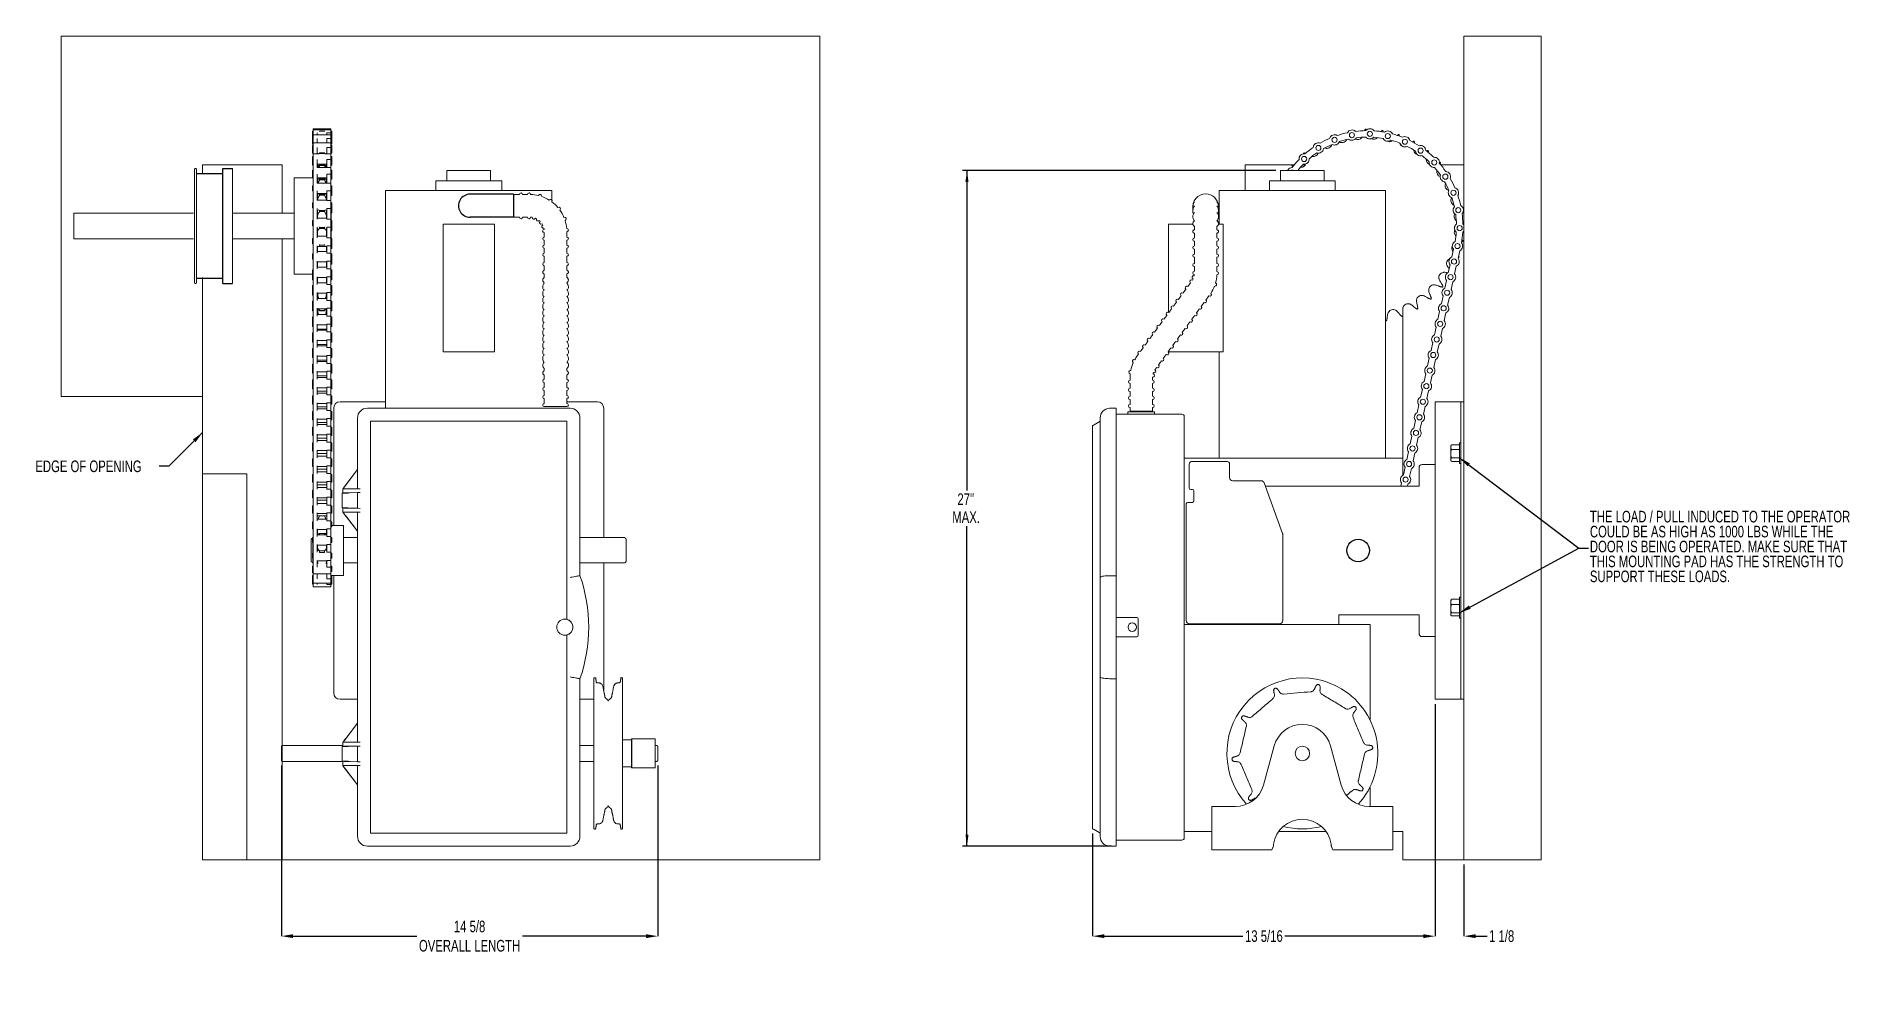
# Model space of a CAD drawing. Header units: inches. Extents: x 1.7 to 25.2, y 6.3 to 18.4.
import ezdxf

# ---------------------------------------------------------------- set-up
doc = ezdxf.new("R2010")
doc.units = ezdxf.units.IN
doc.header["$MEASUREMENT"] = 0
doc.header["$PDSIZE"] = -1
doc.layers.add('DIM', color=1, linetype='Continuous')
doc.styles.add('SLDTEXTSTYLE0', font='ARIAL.TTF', dxfattribs={"width": 0.7})
doc.styles.get("Standard").update_dxf_attribs({"font": 'ARIAL.TTF'})
doc.dimstyles.new('SLDDIMSTYLE0', dxfattribs={"dimtxt": 0.15, "dimasz": 0.15, "dimexe": 0, "dimexo": 0.0625, "dimgap": 0.0375, "dimtad": 0, "dimtih": 1, "dimtoh": 1, "dimdec": 0, "dimlfac": 3, "dimrnd": 1e-09, "dimzin": 12, "dimdsep": 46, "dimtxsty": 'SLDTEXTSTYLE0', "dimsah": 1, "dimcen": 0.09, "dimadec": 0, "dimazin": 0, "dimtfac": 1, "dimtdec": 0, "dimtofl": 0, "dimtmove": 0, "dimatfit": 3, "dimfxl": 0, "dimtolj": 1, "dimtzin": 12, "dimarcsym": 0})
doc.dimstyles.new('SLDDIMSTYLE1', dxfattribs={"dimtxt": 0.15, "dimasz": 0.15, "dimexe": 0, "dimexo": 0.0625, "dimgap": 0.0375, "dimtad": 0, "dimtih": 1, "dimtoh": 1, "dimdec": 0, "dimrnd": 1e-09, "dimzin": 0, "dimdsep": 46, "dimtxsty": 'Standard', "dimsah": 1, "dimcen": 0.09, "dimadec": 0, "dimazin": 0, "dimtfac": 1, "dimtdec": 0, "dimtofl": 0, "dimtmove": 0, "dimatfit": 3, "dimfxl": 0, "dimtolj": 1, "dimtzin": 0, "dimarcsym": 0})

msp = doc.modelspace()

# ---------------------------------------------------------------- texts
at = {"layer": 'DIM', "insert": (1.642252, 12.91257), "char_height": 0.15, "attachment_point": 1, "style": 'SLDTEXTSTYLE0'}
msp.add_mtext('EDGE OF OPENING', dxfattribs=at)

# ---------------------------------------------------------------- blocks, each defined once
blk = doc.blocks.new('*D31')
at = {"color": 0, "linetype": 'ByBlock', "lineweight": -2}
for p, q in [((4.831, 8.962), (4.831, 6.751)), ((9.706, 8.962), (9.706, 6.751)), ((4.981, 6.751), (6.584, 6.751)), ((9.556, 6.751), (7.953, 6.751))]:
    blk.add_line(p, q, dxfattribs=at)
at = {"color": 0, "linetype": 'ByBlock'}
for points in [[(4.831, 6.751), (4.981, 6.726), (4.981, 6.776)], [(9.706, 6.751), (9.556, 6.726), (9.556, 6.776)]]:
    blk.add_solid(points, dxfattribs=at)
at = {"layer": 'DEFPOINTS', "color": 0, "linetype": 'ByBlock'}
for p in [(4.831, 9.024), (9.706, 9.024)]:
    blk.add_point(p, dxfattribs=at)
at = {"color": 0, "linetype": 'ByBlock', "insert": (7.269, 6.751), "char_height": 0.15, "attachment_point": 5, "style": 'SLDTEXTSTYLE0'}
blk.add_mtext('14 5/8\\POVERALL LENGTH', dxfattribs=at)
blk = doc.blocks.new('*D5')
at = {"layer": 'DIM'}
for p, q in [((17.717, 16.67), (13.654, 16.67)), ((13.714, 16.67), (13.714, 12.526)), ((13.714, 7.917), (13.714, 12.06)), ((15.588, 7.917), (13.654, 7.917))]:
    blk.add_line(p, q, dxfattribs=at)
for points in [[(13.714, 16.67), (13.694, 16.52), (13.734, 16.52)], [(13.714, 7.917), (13.734, 8.067), (13.694, 8.067)]]:
    blk.add_solid(points, dxfattribs=at)
at = {"layer": 'DIM', "char_height": 0.15, "attachment_point": 1, "style": 'SLDTEXTSTYLE0'}
for s, insert in [('27"', (13.59, 12.487)), ('MAX.', (13.523, 12.253))]:
    blk.add_mtext(s, dxfattribs=dict(at, insert=insert))
blk = doc.blocks.new('*D32')
at = {"color": 0, "linetype": 'ByBlock', "lineweight": -2}
for p, q in [((19.779, 9.757), (19.779, 6.751)), ((15.342, 8.081), (15.342, 6.751)), ((15.492, 6.751), (17.29, 6.751)), ((19.629, 6.751), (17.832, 6.751))]:
    blk.add_line(p, q, dxfattribs=at)
at = {"color": 0, "linetype": 'ByBlock'}
for points in [[(15.342, 6.751), (15.492, 6.726), (15.492, 6.776)], [(19.779, 6.751), (19.629, 6.726), (19.629, 6.776)]]:
    blk.add_solid(points, dxfattribs=at)
at = {"layer": 'DEFPOINTS', "color": 0, "linetype": 'ByBlock'}
for p in [(19.779, 9.82), (15.342, 8.143)]:
    blk.add_point(p, dxfattribs=at)
at = {"color": 0, "linetype": 'ByBlock', "insert": (17.561, 6.751), "char_height": 0.15, "attachment_point": 5, "style": 'SLDTEXTSTYLE0'}
blk.add_mtext('13 5/16', dxfattribs=at)
blk = doc.blocks.new('*D33')
at = {"color": 0, "linetype": 'ByBlock', "lineweight": -2}
for p, q in [((19.779, 9.757), (19.779, 6.751)), ((20.153, 7.679), (20.153, 6.751)), ((19.629, 6.751), (19.479, 6.751)), ((20.303, 6.751), (20.453, 6.751))]:
    blk.add_line(p, q, dxfattribs=at)
at = {"color": 0, "linetype": 'ByBlock'}
for points in [[(19.779, 6.751), (19.629, 6.726), (19.629, 6.776)], [(20.153, 6.751), (20.303, 6.726), (20.303, 6.776)]]:
    blk.add_solid(points, dxfattribs=at)
at = {"layer": 'DEFPOINTS', "color": 0, "linetype": 'ByBlock'}
for p in [(19.779, 9.82), (20.153, 7.742)]:
    blk.add_point(p, dxfattribs=at)
at = {"color": 0, "linetype": 'ByBlock', "insert": (20.642, 6.751), "char_height": 0.15, "attachment_point": 5, "style": 'SLDTEXTSTYLE0'}
blk.add_mtext('1 1/8', dxfattribs=at)
blk = doc.blocks.new('SW_NOTE_2')
at = {"layer": 'DIM', "color": 0, "char_height": 0.15, "attachment_point": 1, "style": 'SLDTEXTSTYLE0'}
for s, insert in [('THE LOAD / PULL INDUCED TO THE OPERATOR', (0.02, 0.484)), ('COULD BE AS HIGH AS 1000 LBS WHILE THE', (0.02, 0.29)), ('DOOR IS BEING OPERATED. MAKE SURE THAT', (0.02, 0.097)), ('THIS MOUNTING PAD HAS THE STRENGTH TO', (0.02, -0.096)), ('SUPPORT THESE LOADS.', (0.02, -0.29))]:
    blk.add_mtext(s, dxfattribs=dict(at, insert=insert))

# ---------------------------------------------------------------- dimensions: what is measured, and where the dimension line sits
at = {"layer": 'DIM'}
dim = msp.add_linear_dim(base=(13.713631, 16.669925), p1=(15.647629, 7.916522), p2=(17.777157, 16.669925), angle=90, text='<>\\PMAX.', dimstyle='SLDDIMSTYLE0', dxfattribs=at)
dim.commit()
dim.dimension.update_dxf_attribs({"geometry": '*D5', "text_midpoint": (13.713631, 12.293223)})
for base, p1, p2, picture, middle in [((19.77949, 6.751447), (15.341825, 8.1431), (19.77949, 9.819508), '*D32', (17.560657, 6.751447)), ((20.152823, 6.751447), (19.77949, 9.819508), (20.152823, 7.741592), '*D33', (20.642237, 6.751447))]:
    dim = msp.add_linear_dim(base=base, p1=p1, p2=p2, dimstyle='SLDDIMSTYLE0', override={"dimdec": 4, "dimlunit": 5, "dimfrac": 2}, dxfattribs=at)
    dim.commit()
    dim.dimension.update_dxf_attribs({"geometry": picture, "text_midpoint": middle})
dim = msp.add_linear_dim(base=(9.706021, 6.751447), p1=(4.831021, 9.024258), p2=(9.706021, 9.024258), text='<>\\POVERALL LENGTH', dimstyle='SLDDIMSTYLE0', override={"dimdec": 4, "dimlunit": 5, "dimfrac": 2}, dxfattribs=at)
dim.commit()
dim.dimension.update_dxf_attribs({"geometry": '*D31', "text_midpoint": (7.268521, 6.751447)})

# ---------------------------------------------------------------- linework, layer by layer
at = {"color": 7, "linetype": 'Continuous', "lineweight": 15}
for p, q in [((1.975039, 18.408258), (1.975039, 13.741592)), ((11.808373, 18.408258), (1.975039, 18.408258)), ((11.808373, 7.741591), (11.808373, 18.408258)), ((21.152823, 18.408258), (20.152823, 18.408258)), ((20.152823, 7.741591), (20.152823, 18.408258)), ((21.152823, 7.741591), (21.152823, 18.408258)), ((5.232355, 17.177835), (5.232355, 17.161182)), ((5.232355, 17.161182), (5.232355, 17.099484)), ((5.241521, 17.211169), (5.241521, 17.194515)), ((5.241521, 17.194515), (5.241521, 17.190258)), ((5.241521, 17.190258), (5.241521, 17.158887)), ((5.241521, 17.158887), (5.241521, 17.132818)), ((5.294855, 17.158887), (5.294855, 17.132818)), ((5.325855, 17.202925), (5.325855, 17.202699)), ((5.325855, 17.202925), (5.388105, 17.202925)), ((5.388105, 17.202699), (5.325855, 17.202699)), ((5.325855, 17.179079), (5.325855, 17.178478)), ((5.388105, 17.178478), (5.325855, 17.178478)), ((5.388105, 17.202925), (5.388105, 17.202699)), ((5.388105, 17.180749), (5.388105, 17.178478)), ((5.419855, 17.158887), (5.473188, 17.158887)), ((5.419855, 17.158887), (5.419855, 17.132818)), ((5.473188, 17.211169), (5.473188, 17.194515)), ((5.473188, 17.194515), (5.473188, 17.158887)), ((5.473188, 17.158887), (5.473188, 17.132818)), ((5.482355, 17.177835), (5.482355, 17.161182)), ((5.482355, 17.161182), (5.482355, 17.099484)), ((5.232355, 17.099484), (5.232355, 17.094478)), ((5.232355, 17.094478), (5.232355, 17.032818)), ((5.232355, 17.032818), (5.232355, 17.008542)), ((5.232355, 16.995101), (5.232355, 16.986134)), ((5.232355, 16.986134), (5.232355, 16.928435)), ((5.232355, 16.928435), (5.232355, 16.893186)), ((5.241521, 17.132818), (5.241521, 17.122805)), ((5.241521, 17.122805), (5.241521, 17.085113)), ((5.241521, 17.085113), (5.241521, 17.028435)), ((5.241521, 17.028435), (5.241521, 17.0105)), ((5.241521, 17.0105), (5.241521, 16.96793)), ((5.241521, 16.96793), (5.241521, 16.885359)), ((5.294855, 17.085113), (5.294855, 17.028435)), ((5.294855, 16.96793), (5.294855, 16.885359)), ((5.419855, 17.085113), (5.473188, 17.085113)), ((5.419855, 17.085113), (5.419855, 17.028435)), ((5.419855, 16.96793), (5.473188, 16.96793)), ((5.419855, 16.96793), (5.419855, 16.884503)), ((5.473188, 17.132818), (5.473188, 17.085113)), ((5.473188, 17.085113), (5.473188, 17.028435)), ((5.473188, 17.028435), (5.473188, 16.96793)), ((5.473188, 16.96793), (5.473188, 16.884503)), ((5.482355, 17.099484), (5.482355, 17.094478)), ((5.482355, 17.094478), (5.482355, 17.032818)), ((5.482355, 17.032818), (5.482355, 17.008542)), ((5.482355, 16.995101), (5.482355, 16.986134)), ((5.482355, 16.986134), (5.482355, 16.928435)), ((5.482355, 16.928435), (5.482355, 16.893186)), ((3.808373, 16.624999), (3.808373, 16.741592)), ((3.808373, 16.741592), (4.841706, 16.741592)), ((4.841706, 16.116592), (4.841706, 16.741592)), ((5.232355, 16.852025), (5.232355, 16.838165)), ((5.232355, 16.838165), (5.232355, 16.785359)), ((5.232355, 16.785359), (5.232355, 16.740485)), ((5.241521, 16.885359), (5.241521, 16.857639)), ((5.241521, 16.857639), (5.241521, 16.811817)), ((5.241521, 16.811817), (5.241521, 16.70906)), ((5.241521, 16.709018), (5.241521, 16.670066)), ((5.294855, 16.811817), (5.294855, 16.70906)), ((5.299855, 16.895101), (5.299855, 16.885359)), ((5.299855, 16.752025), (5.299855, 16.711216)), ((5.299855, 16.711216), (5.299855, 16.70906)), ((5.325855, 16.898155), (5.325855, 16.890399)), ((5.325855, 16.898155), (5.388105, 16.898155)), ((5.388105, 16.890399), (5.325855, 16.890399)), ((5.325855, 16.741485), (5.325855, 16.732303)), ((5.325855, 16.741485), (5.388105, 16.741485)), ((5.388105, 16.732303), (5.325855, 16.732303)), ((5.388105, 16.898155), (5.388105, 16.890399)), ((5.388105, 16.741485), (5.388105, 16.732303)), ((5.414105, 16.885359), (5.414105, 16.895101)), ((5.414105, 16.711216), (5.414105, 16.752025)), ((5.414105, 16.711216), (5.414105, 16.70906)), ((5.419855, 16.811817), (5.473188, 16.811817)), ((5.419855, 16.811817), (5.419855, 16.709018)), ((5.473188, 16.709018), (5.419855, 16.709018)), ((5.473188, 16.885359), (5.473188, 16.811817)), ((5.473188, 16.811817), (5.473188, 16.709018)), ((5.473188, 16.709018), (5.473188, 16.622745)), ((5.482355, 16.852025), (5.482355, 16.838165)), ((5.482355, 16.838165), (5.482355, 16.785359)), ((5.482355, 16.785359), (5.482355, 16.740485)), ((17.31949, 16.409925), (17.31949, 16.741592)), ((17.31949, 16.741592), (17.952766, 16.741592)), ((18.064109, 16.741592), (18.09806, 16.741592)), ((19.85288, 16.741592), (20.086823, 16.741592)), ((20.086823, 16.741592), (20.119823, 16.741592)), ((20.119823, 16.741592), (20.152823, 16.741592)), ((4.997437, 15.992472), (4.997437, 16.574925)), ((5.232355, 16.675727), (5.232355, 16.65623)), ((5.232355, 16.65623), (5.232355, 16.60906)), ((5.232355, 16.60906), (5.232355, 16.574925)), ((5.232355, 16.472948), (5.232355, 16.447285)), ((5.241521, 16.670066), (5.241521, 16.622944)), ((5.241521, 16.622944), (5.241521, 16.506282)), ((5.241521, 16.504506), (5.241521, 16.454954)), ((5.241521, 16.454954), (5.241521, 16.407944)), ((5.294855, 16.622745), (5.294855, 16.506282)), ((5.299855, 16.574925), (5.299855, 16.550178)), ((5.299855, 16.550178), (5.299855, 16.506282)), ((5.325855, 16.560764), (5.325855, 16.550435)), ((5.325855, 16.560764), (5.388105, 16.560764)), ((5.388105, 16.550435), (5.325855, 16.550435)), ((5.388105, 16.560764), (5.388105, 16.550435)), ((5.414105, 16.550178), (5.414105, 16.575727)), ((5.414105, 16.550178), (5.414105, 16.506282)), ((5.419855, 16.622745), (5.473188, 16.622745)), ((5.419855, 16.622745), (5.419855, 16.504506)), ((5.473188, 16.504506), (5.419855, 16.504506)), ((5.473188, 16.622745), (5.473188, 16.504506)), ((5.473188, 16.504506), (5.473188, 16.407944)), ((5.482355, 16.675727), (5.482355, 16.65623)), ((5.482355, 16.65623), (5.482355, 16.60906)), ((5.482355, 16.60906), (5.482355, 16.556277)), ((5.482355, 16.472948), (5.482355, 16.447285)), ((6.831522, 16.536592), (6.956489, 16.536592)), ((6.956489, 16.536592), (7.684855, 16.536592)), ((6.975855, 16.669925), (7.058548, 16.669925)), ((7.058548, 16.669925), (7.540522, 16.669925)), ((17.632823, 16.536592), (18.486157, 16.536592)), ((17.777157, 16.669925), (18.341823, 16.669925)), ((5.232355, 16.447285), (5.232355, 16.406282)), ((5.232355, 16.251444), (5.232355, 16.21932)), ((5.232355, 16.21932), (5.232355, 16.184777)), ((5.241521, 16.406282), (5.241521, 16.278786)), ((5.241521, 16.278786), (5.241521, 16.22053)), ((5.241521, 16.22053), (5.241521, 16.175628)), ((5.294855, 16.407944), (5.294855, 16.278786)), ((5.299855, 16.372948), (5.299855, 16.370902)), ((5.299855, 16.370902), (5.299855, 16.284777)), ((5.325855, 16.361483), (5.325855, 16.35032)), ((5.325855, 16.361483), (5.388105, 16.361483)), ((5.388105, 16.35032), (5.325855, 16.35032)), ((5.388105, 16.361483), (5.388105, 16.35032)), ((5.414105, 16.370902), (5.414105, 16.372948)), ((5.414105, 16.370902), (5.414105, 16.284777)), ((5.419855, 16.407944), (5.473188, 16.407944)), ((5.419855, 16.407944), (5.419855, 16.278786)), ((5.473188, 16.278786), (5.419855, 16.278786)), ((5.473188, 16.407944), (5.473188, 16.278786)), ((5.473188, 16.278786), (5.473188, 16.175628)), ((5.482355, 16.447285), (5.482355, 16.406282)), ((5.482355, 16.406282), (5.482355, 16.347608)), ((5.482355, 16.251444), (5.482355, 16.21932)), ((5.482355, 16.21932), (5.482355, 16.184777)), ((6.179855, 16.409925), (6.495691, 16.409925)), ((6.495691, 16.409925), (8.336522, 16.409925)), ((7.836521, 16.363408), (7.836521, 16.063519)), ((7.840932, 16.066297), (7.840932, 16.357963)), ((8.060364, 16.352966), (8.060364, 16.357963)), ((16.981157, 16.409925), (19.137823, 16.409925)), ((16.981157, 16.368258), (16.981157, 16.034925)), ((2.141706, 15.808536), (2.141706, 16.116592)), ((4.997437, 15.324925), (4.997437, 15.992472)), ((5.232355, 16.019684), (5.232355, 15.981054)), ((5.232355, 15.981054), (5.232355, 15.953017)), ((5.241521, 16.175628), (5.241521, 16.04049)), ((5.241521, 16.04049), (5.241521, 15.975758)), ((5.294855, 16.175628), (5.294855, 16.04049)), ((5.299855, 16.151444), (5.299855, 16.076353)), ((5.299855, 16.076353), (5.299855, 16.053017)), ((5.325855, 16.149697), (5.325855, 16.13804)), ((5.325855, 16.149697), (5.388105, 16.149697)), ((5.388105, 16.13804), (5.325855, 16.13804)), ((5.388105, 16.149697), (5.388105, 16.13804)), ((5.414105, 16.151444), (5.414105, 16.076353)), ((5.414105, 16.053017), (5.414105, 16.076353)), ((5.419855, 16.175628), (5.473188, 16.175628)), ((5.419855, 16.175628), (5.419855, 16.04049)), ((5.473188, 16.04049), (5.419855, 16.04049)), ((5.473188, 16.175628), (5.473188, 16.04049)), ((5.473188, 16.04049), (5.473188, 15.934681)), ((5.475039, 16.019684), (5.475039, 16.116592)), ((5.482355, 16.184777), (5.482355, 16.122456)), ((5.482355, 16.019684), (5.482355, 15.981054)), ((5.482355, 15.981054), (5.482355, 15.953017)), ((2.141706, 15.783258), (2.141706, 15.808536)), ((4.841706, 9.222258), (4.841706, 15.783258)), ((5.232355, 15.786531), (5.232355, 15.741597)), ((5.241521, 15.975758), (5.241521, 15.934681)), ((5.241521, 15.934681), (5.241521, 15.798731)), ((5.241521, 15.798731), (5.241521, 15.729998)), ((5.294855, 15.934681), (5.294855, 15.798731)), ((5.299855, 15.919684), (5.299855, 15.876099)), ((5.299855, 15.876099), (5.299855, 15.819864)), ((5.325855, 15.931841), (5.325855, 15.920044)), ((5.325855, 15.931841), (5.388105, 15.931841)), ((5.388105, 15.920044), (5.325855, 15.920044)), ((5.388105, 15.931841), (5.388105, 15.920044)), ((5.414105, 15.919684), (5.414105, 15.876099)), ((5.414105, 15.819864), (5.414105, 15.876099)), ((5.419855, 15.934681), (5.473188, 15.934681)), ((5.419855, 15.934681), (5.419855, 15.798731)), ((5.473188, 15.798731), (5.419855, 15.798731)), ((5.473188, 15.934681), (5.473188, 15.798731)), ((5.473188, 15.798731), (5.473188, 15.695138)), ((5.475039, 15.808536), (5.475039, 15.953017)), ((5.475039, 15.786531), (5.475039, 15.808536)), ((5.482355, 15.953017), (5.482355, 15.889433)), ((5.482355, 15.786531), (5.482355, 15.741597)), ((6.924855, 14.322425), (6.924855, 15.972425)), ((6.924855, 15.972425), (7.591521, 15.972425)), ((7.591521, 14.322425), (7.591521, 15.972425)), ((16.32449, 15.972425), (16.641567, 15.972425)), ((16.66099, 15.944744), (16.66099, 15.900443)), ((16.66099, 15.85849), (16.66099, 15.793867)), ((16.952657, 15.900309), (16.952657, 15.944732)), ((16.952657, 15.796092), (16.952657, 15.860102)), ((16.972307, 15.972425), (17.03397, 15.972425)), ((17.03397, 14.322425), (17.03397, 15.972425)), ((5.232355, 15.741597), (5.232355, 15.719864)), ((5.232355, 15.587877), (5.232355, 15.52121)), ((5.241521, 15.729998), (5.241521, 15.695138)), ((5.241521, 15.695138), (5.241521, 15.599207)), ((5.241521, 15.599207), (5.241521, 15.496479)), ((5.294855, 15.695138), (5.294855, 15.599207)), ((5.299855, 15.678089), (5.299855, 15.62121)), ((5.325855, 15.710737), (5.325855, 15.702956)), ((5.388105, 15.702956), (5.325855, 15.702956)), ((5.388105, 15.710737), (5.388105, 15.702956)), ((5.414105, 15.62121), (5.414105, 15.678089)), ((5.419855, 15.695138), (5.473188, 15.695138)), ((5.419855, 15.695138), (5.419855, 15.599207)), ((5.473188, 15.599207), (5.419855, 15.599207)), ((5.473188, 15.695138), (5.473188, 15.599207)), ((5.473188, 15.599207), (5.473188, 15.496479)), ((5.482355, 15.741597), (5.482355, 15.719864)), ((5.482355, 15.719864), (5.482355, 15.657447)), ((5.482355, 15.587877), (5.482355, 15.52121)), ((5.482355, 15.490739), (5.482355, 15.52121)), ((19.995347, 15.549627), (20.017425, 15.649013)), ((20.076698, 15.531555), (20.098776, 15.630942)), ((3.808373, 12.741592), (3.808373, 15.282252)), ((5.232355, 15.3839), (5.232355, 15.317233)), ((5.232355, 15.28899), (5.232355, 15.317233)), ((5.232355, 15.254706), (5.232355, 15.28899)), ((5.241521, 15.496479), (5.241521, 15.39523)), ((5.241521, 15.39523), (5.241521, 15.292502)), ((5.241521, 15.292502), (5.241521, 15.191253)), ((5.294855, 15.496479), (5.294855, 15.39523)), ((5.294855, 15.292502), (5.294855, 15.191253)), ((5.299855, 15.487877), (5.299855, 15.417233)), ((5.299855, 15.2839), (5.299855, 15.234422)), ((5.414105, 15.417233), (5.414105, 15.487877)), ((5.414105, 15.234422), (5.414105, 15.2839)), ((5.419855, 15.496479), (5.473188, 15.496479)), ((5.419855, 15.496479), (5.419855, 15.39523)), ((5.473188, 15.39523), (5.419855, 15.39523)), ((5.419855, 15.292502), (5.473188, 15.292502)), ((5.419855, 15.292502), (5.419855, 15.191253)), ((5.473188, 15.496479), (5.473188, 15.39523)), ((5.473188, 15.39523), (5.473188, 15.292502)), ((5.473188, 15.292502), (5.473188, 15.191253)), ((5.482355, 15.456454), (5.482355, 15.490739)), ((5.482355, 15.3839), (5.482355, 15.317233)), ((5.482355, 15.28899), (5.482355, 15.317233)), ((5.482355, 15.254706), (5.482355, 15.28899)), ((8.236766, 15.332184), (8.236766, 15.285497)), ((8.528432, 15.285399), (8.528432, 15.3321)), ((19.95053, 15.347878), (19.972776, 15.44802)), ((20.031881, 15.329807), (20.054127, 15.429949)), ((5.232355, 15.179923), (5.232355, 15.113256)), ((5.232355, 15.087242), (5.232355, 15.113256)), ((5.232355, 15.052957), (5.232355, 15.087242)), ((5.241521, 15.191253), (5.241521, 15.088193)), ((5.241521, 15.088525), (5.241521, 14.987277)), ((5.294855, 15.088525), (5.294855, 14.987277)), ((5.299855, 15.079923), (5.299855, 15.024004)), ((5.414105, 15.079923), (5.414105, 15.024004)), ((5.473188, 15.191253), (5.419855, 15.191253)), ((5.419855, 15.088525), (5.473188, 15.088525)), ((5.419855, 15.088525), (5.419855, 14.987277)), ((5.473188, 15.191253), (5.473188, 15.088525)), ((5.473188, 15.088525), (5.473188, 14.987277)), ((5.482355, 15.179923), (5.482355, 15.113256)), ((5.482355, 15.087242), (5.482355, 15.113256)), ((5.482355, 15.052957), (5.482355, 15.087242)), ((19.860896, 14.944381), (19.883142, 15.044523)), ((19.905713, 15.146129), (19.927959, 15.246271)), ((19.987063, 15.128058), (20.009309, 15.2282)), ((5.232355, 14.975946), (5.232355, 14.909279)), ((5.232355, 14.885493), (5.232355, 14.909279)), ((5.232355, 14.851208), (5.232355, 14.885493)), ((5.241521, 14.987277), (5.241521, 14.884548)), ((5.241521, 14.884548), (5.241521, 14.7833)), ((5.294855, 14.884548), (5.294855, 14.7833)), ((5.299855, 15.024097), (5.299855, 15.009279)), ((5.299855, 14.875946), (5.299855, 14.847077)), ((5.299855, 14.847077), (5.299855, 14.823825)), ((5.325855, 14.855753), (5.325855, 14.850051)), ((5.325855, 14.855753), (5.388105, 14.855753)), ((5.388105, 14.850051), (5.325855, 14.850051)), ((5.388105, 14.855753), (5.388105, 14.850051)), ((5.414105, 15.009279), (5.414105, 15.024004)), ((5.414105, 14.875946), (5.414105, 14.847077)), ((5.414105, 14.823825), (5.414105, 14.847077)), ((5.473188, 14.987277), (5.419855, 14.987277)), ((5.419855, 14.884548), (5.473188, 14.884548)), ((5.419855, 14.884548), (5.419855, 14.7833)), ((5.473188, 14.987277), (5.473188, 14.884548)), ((5.473188, 14.884548), (5.473188, 14.7833)), ((5.482355, 14.975946), (5.482355, 14.909279)), ((5.482355, 14.885493), (5.482355, 14.909279)), ((5.482355, 14.851208), (5.482355, 14.885493)), ((19.816079, 14.742632), (19.838325, 14.842774)), ((19.897429, 14.72456), (19.919675, 14.824703)), ((19.942246, 14.926309), (19.964492, 15.026451)), ((5.232355, 14.771969), (5.232355, 14.705302)), ((5.232355, 14.683744), (5.232355, 14.705302)), ((5.232355, 14.64946), (5.232355, 14.683744)), ((5.241521, 14.7833), (5.241521, 14.680571)), ((5.241521, 14.680571), (5.241521, 14.579323)), ((5.241521, 14.579323), (5.241521, 14.476594)), ((5.294855, 14.680571), (5.294855, 14.579323)), ((5.473188, 14.7833), (5.419855, 14.7833)), ((5.419855, 14.680571), (5.473188, 14.680571)), ((5.419855, 14.680571), (5.419855, 14.579323)), ((5.473188, 14.579323), (5.419855, 14.579323)), ((5.473188, 14.7833), (5.473188, 14.680571)), ((5.473188, 14.680571), (5.473188, 14.579323)), ((5.473188, 14.579323), (5.473188, 14.476594)), ((5.482355, 14.771969), (5.482355, 14.705302)), ((5.482355, 14.683744), (5.482355, 14.705302)), ((5.482355, 14.64946), (5.482355, 14.683744)), ((19.35949, 12.720216), (19.35949, 14.784499)), ((19.771262, 14.540883), (19.793508, 14.641025)), ((19.852612, 14.522812), (19.874858, 14.622954)), ((5.232355, 14.567992), (5.232355, 14.501325)), ((5.232355, 14.481996), (5.232355, 14.501325)), ((5.232355, 14.447711), (5.232355, 14.481996)), ((5.232355, 14.364015), (5.232355, 14.297348)), ((5.241521, 14.476594), (5.241521, 14.375346)), ((5.241521, 14.375346), (5.241521, 14.272617)), ((5.294855, 14.476594), (5.294855, 14.375346)), ((5.419855, 14.476594), (5.473188, 14.476594)), ((5.419855, 14.476594), (5.419855, 14.375346)), ((5.473188, 14.375346), (5.419855, 14.375346)), ((5.473188, 14.476594), (5.473188, 14.375346)), ((5.473188, 14.375346), (5.473188, 14.272617)), ((5.482355, 14.567992), (5.482355, 14.501325)), ((5.482355, 14.481996), (5.482355, 14.501325)), ((5.482355, 14.447711), (5.482355, 14.481996)), ((5.482355, 14.364015), (5.482355, 14.297348)), ((19.726444, 14.339134), (19.74869, 14.439277)), ((19.807795, 14.321063), (19.830041, 14.421205)), ((5.232355, 14.280247), (5.232355, 14.297348)), ((5.232355, 14.245962), (5.232355, 14.280247)), ((5.232355, 14.160038), (5.232355, 14.093372)), ((5.241521, 14.272617), (5.241521, 14.171369)), ((5.241521, 14.171369), (5.241521, 14.06864)), ((5.294855, 14.272617), (5.294855, 14.171369)), ((5.419855, 14.272617), (5.473188, 14.272617)), ((5.419855, 14.272617), (5.419855, 14.171369)), ((5.473188, 14.171369), (5.419855, 14.171369)), ((5.473188, 14.272617), (5.473188, 14.171369)), ((5.473188, 14.171369), (5.473188, 14.06864)), ((5.482355, 14.280247), (5.482355, 14.297348)), ((5.482355, 14.245962), (5.482355, 14.280247)), ((5.482355, 14.160038), (5.482355, 14.093372)), ((6.924855, 14.322425), (7.591521, 14.322425)), ((16.32449, 14.322425), (16.657823, 14.322425)), ((16.657823, 14.322425), (17.03397, 14.322425)), ((19.681627, 14.137386), (19.703873, 14.237528)), ((19.762978, 14.119314), (19.785224, 14.219457)), ((5.232355, 14.078498), (5.232355, 14.093372)), ((5.232355, 14.044214), (5.232355, 14.078498)), ((5.232355, 13.956061), (5.232355, 13.889394)), ((5.232355, 13.87675), (5.232355, 13.889394)), ((5.232355, 13.842465), (5.232355, 13.87675)), ((5.241521, 14.06864), (5.241521, 13.967392)), ((5.241521, 13.967392), (5.241521, 13.864663)), ((5.241521, 13.864663), (5.241521, 13.763415)), ((5.294855, 14.06864), (5.294855, 13.967392)), ((5.294855, 13.864663), (5.294855, 13.763415)), ((5.419855, 14.06864), (5.473188, 14.06864)), ((5.419855, 14.06864), (5.419855, 13.967392)), ((5.473188, 13.967392), (5.419855, 13.967392)), ((5.419855, 13.864663), (5.473188, 13.864663)), ((5.419855, 13.864663), (5.419855, 13.763415)), ((5.473188, 14.06864), (5.473188, 13.967392)), ((5.473188, 13.967392), (5.473188, 13.864663)), ((5.473188, 13.864663), (5.473188, 13.763415)), ((5.482355, 14.078498), (5.482355, 14.093372)), ((5.482355, 14.044214), (5.482355, 14.078498)), ((5.482355, 13.956061), (5.482355, 13.889394)), ((5.482355, 13.87675), (5.482355, 13.889394)), ((5.482355, 13.842465), (5.482355, 13.87675)), ((19.63681, 13.935637), (19.659056, 14.035779)), ((19.71816, 13.917566), (19.740406, 14.017708)), ((1.975039, 13.741592), (3.808373, 13.741592)), ((5.232355, 13.752084), (5.232355, 13.685417)), ((5.232355, 13.675001), (5.232355, 13.685417)), ((5.232355, 13.640716), (5.232355, 13.675001)), ((5.241521, 13.763415), (5.241521, 13.660686)), ((5.241521, 13.660686), (5.241521, 13.559438)), ((5.294855, 13.660686), (5.294855, 13.559438)), ((5.473188, 13.763415), (5.419855, 13.763415)), ((5.419855, 13.660686), (5.473188, 13.660686)), ((5.419855, 13.660686), (5.419855, 13.559438)), ((5.473188, 13.763415), (5.473188, 13.660686)), ((5.473188, 13.660686), (5.473188, 13.559438)), ((5.482355, 13.752084), (5.482355, 13.685417)), ((5.482355, 13.675001), (5.482355, 13.685417)), ((5.482355, 13.640716), (5.482355, 13.675001)), ((6.179855, 13.673675), (5.591521, 13.673675)), ((8.924855, 13.673675), (8.528432, 13.673675)), ((19.547176, 13.53214), (19.569422, 13.632282)), ((19.591993, 13.733888), (19.614239, 13.834031)), ((19.673343, 13.715817), (19.695589, 13.815959)), ((19.77949, 13.673675), (19.83949, 13.673675)), ((19.77949, 9.819509), (19.77949, 13.673675)), ((19.83949, 13.673675), (20.092823, 13.673675)), ((20.112823, 13.673675), (20.092823, 13.673675)), ((20.112823, 13.673675), (20.152823, 13.673675)), ((20.112823, 13.590342), (20.112823, 13.673675)), ((5.232355, 13.548107), (5.232355, 13.48144)), ((5.232355, 13.473252), (5.232355, 13.48144)), ((5.232355, 13.438967), (5.232355, 13.473252)), ((5.241521, 13.559438), (5.241521, 13.456709)), ((5.241521, 13.456709), (5.241521, 13.355461)), ((5.294855, 13.456709), (5.294855, 13.355461)), ((5.473188, 13.559438), (5.419855, 13.559438)), ((5.419855, 13.456709), (5.473188, 13.456709)), ((5.419855, 13.456709), (5.419855, 13.355461)), ((5.473188, 13.559438), (5.473188, 13.456709)), ((5.473188, 13.456709), (5.473188, 13.355461)), ((5.482355, 13.548107), (5.482355, 13.48144)), ((5.482355, 13.473252), (5.482355, 13.48144)), ((5.482355, 13.438967), (5.482355, 13.473252)), ((5.508188, 13.590342), (5.508188, 12.069508)), ((5.816466, 13.461825), (5.816466, 12.793917)), ((8.570102, 13.590461), (5.945102, 13.590461)), ((5.986769, 13.420158), (5.986769, 8.086825)), ((5.986769, 13.420158), (8.528435, 13.420158)), ((8.236766, 13.610297), (8.528432, 13.610297)), ((8.528435, 13.420158), (8.528435, 10.865908)), ((8.698738, 11.420782), (8.698738, 13.461825)), ((9.008188, 11.913258), (9.008188, 13.590342)), ((15.439296, 13.461825), (15.439296, 13.463988)), ((15.439296, 11.398739), (15.439296, 13.461825)), ((15.562115, 13.588969), (15.647629, 13.590461)), ((15.647629, 13.590461), (15.647629, 13.461825)), ((15.647629, 13.512592), (16.49189, 13.512592)), ((15.647629, 11.420782), (15.647629, 13.461825)), ((15.797964, 13.512592), (15.797964, 13.535925)), ((15.804463, 13.542592), (15.854619, 13.542592)), ((15.97349, 13.552592), (15.827656, 13.552592)), ((15.854619, 13.542592), (16.138174, 13.542592)), ((16.119323, 13.552592), (15.97349, 13.552592)), ((16.144338, 13.535925), (16.144338, 13.512592)), ((16.49189, 13.512592), (16.498557, 13.512592)), ((16.52849, 13.482658), (16.52849, 11.812795)), ((19.502359, 13.330391), (19.524605, 13.430533)), ((19.583709, 13.31232), (19.605955, 13.412462)), ((19.628526, 13.514068), (19.650772, 13.614211)), ((20.112823, 9.902842), (20.112823, 13.590342)), ((5.232355, 13.34413), (5.232355, 13.277464)), ((5.232355, 13.271503), (5.232355, 13.277464)), ((5.232355, 13.237219), (5.232355, 13.271503)), ((5.241521, 13.355461), (5.241521, 13.252732)), ((5.241521, 13.252732), (5.241521, 13.151484)), ((5.294855, 13.252732), (5.294855, 13.151484)), ((5.473188, 13.355461), (5.419855, 13.355461)), ((5.419855, 13.252732), (5.473188, 13.252732)), ((5.419855, 13.252732), (5.419855, 13.151484)), ((5.473188, 13.355461), (5.473188, 13.252732)), ((5.473188, 13.252732), (5.473188, 13.151484)), ((5.482355, 13.34413), (5.482355, 13.277464)), ((5.482355, 13.271503), (5.482355, 13.277464)), ((5.482355, 13.237219), (5.482355, 13.271503)), ((19.457541, 13.128642), (19.479787, 13.228784)), ((19.538892, 13.110571), (19.561138, 13.210713)), ((5.232355, 13.140153), (5.232355, 13.073487)), ((5.232355, 13.069755), (5.232355, 13.073487)), ((5.232355, 13.03547), (5.232355, 13.069755)), ((5.232355, 12.936176), (5.232355, 12.86951)), ((5.241521, 13.151484), (5.241521, 13.048755)), ((5.241521, 13.048755), (5.241521, 12.947507)), ((5.241521, 12.947507), (5.241521, 12.844778)), ((5.294855, 13.048755), (5.294855, 12.947507)), ((5.473188, 13.151484), (5.419855, 13.151484)), ((5.419855, 13.048755), (5.473188, 13.048755)), ((5.419855, 13.048755), (5.419855, 12.947507)), ((5.473188, 12.947507), (5.419855, 12.947507)), ((5.473188, 13.151484), (5.473188, 13.048755)), ((5.473188, 13.048755), (5.473188, 12.947507)), ((5.473188, 12.947507), (5.473188, 12.844778)), ((5.482355, 13.140153), (5.482355, 13.073487)), ((5.482355, 13.069755), (5.482355, 13.073487)), ((5.482355, 13.03547), (5.482355, 13.069755)), ((5.482355, 12.936176), (5.482355, 12.86951)), ((19.35949, 12.943258), (16.52849, 12.943258)), ((19.412724, 12.926894), (19.43497, 13.027036)), ((19.494075, 12.908822), (19.516321, 13.008965)), ((19.982823, 13.100758), (19.982823, 13.085226)), ((19.982823, 13.001359), (19.982823, 13.085226)), ((19.982823, 13.001359), (19.982823, 12.923141)), ((20.096157, 13.115065), (19.991197, 13.115065)), ((20.096157, 13.055387), (19.991197, 13.055387)), ((20.096157, 12.947331), (19.991197, 12.947331)), ((20.096157, 13.142008), (20.096157, 12.872008)), ((3.808373, 12.741592), (3.808373, 7.741591)), ((4.288373, 12.741592), (3.808373, 12.741592)), ((4.288373, 12.741592), (4.341706, 12.741592)), ((4.381706, 12.741592), (4.341706, 12.741592)), ((4.381706, 7.741591), (4.381706, 12.741592)), ((5.232355, 12.868006), (5.232355, 12.86951)), ((5.232355, 12.833721), (5.232355, 12.868006)), ((5.232355, 12.7322), (5.232355, 12.665533)), ((5.241521, 12.844778), (5.241521, 12.74353)), ((5.241521, 12.74353), (5.241521, 12.640801)), ((5.294855, 12.844778), (5.294855, 12.74353)), ((5.419855, 12.844778), (5.473188, 12.844778)), ((5.419855, 12.844778), (5.419855, 12.74353)), ((5.473188, 12.74353), (5.419855, 12.74353)), ((5.473188, 12.844778), (5.473188, 12.74353)), ((5.473188, 12.74353), (5.473188, 12.640801)), ((5.482355, 12.868006), (5.482355, 12.86951)), ((5.482355, 12.833721), (5.482355, 12.868006)), ((5.482355, 12.7322), (5.482355, 12.665533)), ((5.818317, 12.795158), (5.628731, 12.548151)), ((5.664486, 12.595906), (5.817186, 12.794856)), ((5.816631, 12.794856), (5.816863, 12.795158)), ((5.816631, 12.795158), (5.816631, 12.794856)), ((5.817958, 12.795158), (5.816631, 12.795158)), ((5.817186, 12.794856), (5.816631, 12.794856)), ((5.818317, 12.795158), (5.817958, 12.795158)), ((5.818317, 12.795158), (5.818317, 12.545158)), ((16.592579, 12.859925), (16.592579, 12.556591)), ((17.075246, 12.901592), (16.634246, 12.901592)), ((17.116913, 12.859925), (17.116913, 12.691592)), ((19.367907, 12.725145), (19.390153, 12.825287)), ((19.449257, 12.707074), (19.471503, 12.807216)), ((19.571157, 12.579925), (19.571157, 12.819925)), ((19.612823, 12.861592), (19.77949, 12.861592)), ((19.982823, 12.923141), (19.982823, 12.913258)), ((20.096157, 12.898952), (19.991197, 12.898952)), ((5.232355, 12.631973), (5.232355, 12.665533)), ((5.232355, 12.528223), (5.232355, 12.461556)), ((5.232355, 12.430224), (5.232355, 12.461556)), ((5.241521, 12.640801), (5.241521, 12.539553)), ((5.241521, 12.539553), (5.241521, 12.436824)), ((5.294855, 12.640801), (5.294855, 12.539553)), ((5.419855, 12.640801), (5.473188, 12.640801)), ((5.419855, 12.640801), (5.419855, 12.539553)), ((5.473188, 12.539553), (5.419855, 12.539553)), ((5.473188, 12.640801), (5.473188, 12.539553)), ((5.473188, 12.539553), (5.473188, 12.436824)), ((5.482355, 12.631973), (5.482355, 12.665533)), ((5.482355, 12.528223), (5.482355, 12.461556)), ((5.482355, 12.430224), (5.482355, 12.461556)), ((5.697453, 12.490992), (5.618132, 12.490992)), ((5.626465, 12.545158), (5.626465, 12.490992)), ((5.626465, 12.545158), (5.635177, 12.545158)), ((5.628731, 12.548151), (5.628731, 12.545158)), ((5.635177, 12.545158), (5.849073, 12.545158)), ((5.649942, 12.495545), (5.849073, 12.497521)), ((5.653487, 12.581935), (5.664328, 12.595906)), ((5.664328, 12.595693), (5.653487, 12.581563)), ((5.653487, 12.581563), (5.653487, 12.581935)), ((5.664328, 12.595693), (5.664486, 12.595906)), ((5.664486, 12.595906), (5.664328, 12.595906)), ((5.664328, 12.595906), (5.664328, 12.595693)), ((5.816466, 12.496073), (5.722432, 12.495158)), ((5.817958, 12.49682), (5.816466, 12.496073)), ((5.816466, 12.496073), (5.816466, 12.294243)), ((16.635079, 12.536591), (16.612579, 12.536591)), ((16.655079, 12.389925), (16.655079, 12.516591)), ((17.158579, 12.649925), (17.525237, 12.649925)), ((17.564391, 12.622509), (17.802566, 11.968128)), ((17.57989, 12.579925), (19.571157, 12.579925)), ((19.335647, 12.579925), (19.345336, 12.623538)), ((19.421012, 12.579925), (19.426686, 12.605467)), ((5.232355, 12.324246), (5.232355, 12.257579)), ((5.232355, 12.228475), (5.232355, 12.257579)), ((5.241521, 12.436824), (5.241521, 12.335576)), ((5.241521, 12.335576), (5.241521, 12.232848)), ((5.241521, 12.232848), (5.241521, 12.131599)), ((5.294855, 12.436824), (5.294855, 12.335576)), ((5.294855, 12.232848), (5.294855, 12.131599)), ((5.419855, 12.436824), (5.473188, 12.436824)), ((5.419855, 12.436824), (5.419855, 12.335576)), ((5.473188, 12.335576), (5.419855, 12.335576)), ((5.419855, 12.232848), (5.473188, 12.232848)), ((5.419855, 12.232848), (5.419855, 12.131599)), ((5.473188, 12.436824), (5.473188, 12.335576)), ((5.473188, 12.335576), (5.473188, 12.232848)), ((5.473188, 12.232848), (5.473188, 12.131599)), ((5.482355, 12.324246), (5.482355, 12.257579)), ((5.482355, 12.228475), (5.482355, 12.257579)), ((5.618132, 12.299325), (5.697453, 12.299325)), ((5.626465, 12.299325), (5.626465, 12.245158)), ((5.635177, 12.245158), (5.626465, 12.245158)), ((5.628562, 12.24237), (5.628562, 12.245158)), ((5.628562, 12.24237), (5.816223, 11.995158)), ((5.849073, 12.245158), (5.635177, 12.245158)), ((5.849073, 12.292796), (5.649942, 12.294771)), ((5.722432, 12.295158), (5.816466, 12.294243)), ((5.816466, 12.294243), (5.817958, 12.293497)), ((5.818075, 11.995158), (5.818075, 12.245158)), ((16.555079, 12.349925), (16.555079, 11.811593)), ((16.575079, 12.369925), (16.635079, 12.369925)), ((5.232355, 12.120269), (5.232355, 12.053602)), ((5.232355, 12.026727), (5.232355, 12.053602)), ((5.241521, 12.131599), (5.241521, 12.028871)), ((5.241521, 12.028871), (5.241521, 11.927622)), ((5.294855, 12.028871), (5.294855, 11.927622)), ((5.299855, 12.00817), (5.299855, 12.020269)), ((5.299855, 12.00817), (5.299855, 11.955418)), ((5.325855, 12.197014), (5.325855, 12.197816)), ((5.325855, 12.197816), (5.388105, 12.197816)), ((5.388105, 12.197014), (5.325855, 12.197014)), ((5.388105, 12.197014), (5.388105, 12.197816)), ((5.414105, 12.00817), (5.414105, 12.020269)), ((5.414105, 11.955418), (5.414105, 12.00817)), ((5.473188, 12.131599), (5.419855, 12.131599)), ((5.419855, 12.028871), (5.473188, 12.028871)), ((5.419855, 12.028871), (5.419855, 11.927622)), ((5.473188, 12.131599), (5.473188, 12.028871)), ((5.473188, 12.028871), (5.473188, 11.927622)), ((5.482355, 12.120269), (5.482355, 12.053602)), ((5.633189, 12.069508), (5.633189, 11.423675)), ((5.664328, 12.194083), (5.653378, 12.208507)), ((5.815335, 11.995158), (5.664328, 12.194083)), ((5.815335, 11.995158), (5.816223, 11.995158)), ((5.818075, 11.995158), (5.816223, 11.995158)), ((5.816466, 11.995158), (5.816466, 9.510583)), ((5.216521, 11.605968), (5.216521, 11.893258)), ((5.232355, 11.916292), (5.232355, 11.849625)), ((5.236521, 11.849625), (5.236521, 11.712315)), ((5.241521, 11.927622), (5.241521, 11.824894)), ((5.241521, 11.824894), (5.241521, 11.723645)), ((5.294855, 11.824894), (5.294855, 11.723645)), ((5.299855, 11.949625), (5.299855, 11.955418)), ((5.299855, 11.816292), (5.299855, 11.788717)), ((5.299855, 11.745648), (5.299855, 11.788717)), ((5.325855, 11.948065), (5.325855, 11.967599)), ((5.325855, 11.967599), (5.388105, 11.967599)), ((5.388105, 11.948065), (5.388105, 11.967599)), ((5.414105, 11.949625), (5.414105, 11.955418)), ((5.414105, 11.788717), (5.414105, 11.816292)), ((5.414105, 11.745648), (5.414105, 11.788717)), ((5.473188, 11.927622), (5.419855, 11.927622)), ((5.419855, 11.824894), (5.473188, 11.824894)), ((5.419855, 11.824894), (5.419855, 11.723645)), ((5.473188, 11.927622), (5.473188, 11.824894)), ((5.473188, 11.824894), (5.473188, 11.723645)), ((5.482355, 11.916292), (5.482355, 11.849625)), ((9.299855, 11.893258), (9.299855, 11.605968)), ((16.52849, 11.812795), (16.52849, 8.024325)), ((16.555079, 11.811593), (16.555079, 10.838258)), ((17.805079, 10.838258), (17.805079, 11.953877)), ((5.232355, 11.712315), (5.232355, 11.645648)), ((5.232355, 11.543483), (5.232355, 11.476817)), ((5.236521, 11.645648), (5.236521, 11.585217)), ((5.241521, 11.585217), (5.236521, 11.585217)), ((5.241521, 11.723645), (5.241521, 11.618955)), ((5.241521, 11.618955), (5.241521, 11.532186)), ((5.241521, 11.532186), (5.241521, 11.443483)), ((5.294855, 11.618955), (5.294855, 11.532186)), ((5.299855, 11.585217), (5.294855, 11.585217)), ((5.299855, 11.612315), (5.299855, 11.610728)), ((5.325855, 11.719182), (5.325855, 11.741275)), ((5.325855, 11.741275), (5.388105, 11.741275)), ((5.388105, 11.719182), (5.325855, 11.719182)), ((5.388105, 11.719182), (5.388105, 11.741275)), ((5.414105, 11.610728), (5.414105, 11.612315)), ((5.473188, 11.723645), (5.419855, 11.723645)), ((5.419855, 11.618955), (5.473188, 11.618955)), ((5.419855, 11.618955), (5.419855, 11.532186)), ((5.473188, 11.532186), (5.419855, 11.532186)), ((5.473188, 11.723645), (5.473188, 11.618955)), ((5.473188, 11.618955), (5.473188, 11.532186)), ((5.473188, 11.532186), (5.473188, 11.443487)), ((5.482355, 11.712315), (5.482355, 11.645648)), ((5.482355, 11.543483), (5.482355, 11.476817)), ((5.816466, 11.585217), (5.633189, 11.585217)), ((9.279855, 11.585217), (8.698738, 11.585217)), ((9.008188, 9.923008), (9.008188, 11.585217)), ((5.232355, 11.476817), (5.232355, 11.459624)), ((5.232355, 11.423283), (5.232355, 11.356617)), ((5.232355, 11.356617), (5.232355, 11.310118)), ((5.241521, 11.445049), (5.241521, 11.381711)), ((5.241521, 11.381711), (5.241521, 11.323283)), ((5.241521, 11.323283), (5.241521, 11.306656)), ((5.241521, 11.306656), (5.241521, 11.276784)), ((5.294855, 11.443483), (5.294855, 11.381711)), ((5.294855, 11.323283), (5.294855, 11.306656)), ((5.419855, 11.443487), (5.419855, 11.381711)), ((5.473188, 11.381711), (5.419855, 11.381711)), ((5.419855, 11.323283), (5.419855, 11.306656)), ((5.473188, 11.306656), (5.419855, 11.306656)), ((5.473188, 11.443487), (5.473188, 11.381711)), ((5.473188, 11.381711), (5.473188, 11.323283)), ((5.473188, 11.323283), (5.473188, 11.306656)), ((5.473188, 11.306656), (5.473188, 11.276784)), ((5.482355, 11.423283), (5.482355, 11.356617)), ((5.482355, 11.356617), (5.482355, 11.310118)), ((5.508188, 11.423675), (5.508188, 9.902842)), ((15.439296, 10.108245), (15.439296, 11.398739)), ((15.647629, 11.420782), (15.647629, 10.086201)), ((19.982823, 11.100758), (19.982823, 11.081435)), ((19.982823, 10.994853), (19.982823, 11.081435)), ((20.096157, 11.114348), (19.991197, 11.114348)), ((20.096157, 11.048523), (19.991197, 11.048523)), ((20.096157, 11.142008), (20.096157, 10.872008)), ((15.647629, 10.878492), (15.913973, 10.878492)), ((15.933973, 10.858492), (15.933973, 10.648492)), ((18.532823, 10.913258), (18.532823, 10.789925)), ((19.571157, 10.913258), (18.532823, 10.913258)), ((19.571157, 10.673258), (19.571157, 10.913258)), ((19.982823, 10.994853), (19.982823, 10.920426)), ((19.982823, 10.920426), (19.982823, 10.913258)), ((20.096157, 10.941183), (19.991197, 10.941183)), ((20.096157, 10.899669), (19.991197, 10.899669)), ((8.528435, 10.641075), (8.528435, 8.086825)), ((15.913973, 10.628492), (15.647629, 10.628492)), ((16.52849, 10.789925), (18.93649, 10.789925)), ((16.596746, 10.796591), (17.763412, 10.796591)), ((18.93649, 10.789925), (18.93649, 9.559326)), ((19.77949, 10.631591), (19.612823, 10.631591)), ((15.439296, 8.045158), (15.439296, 10.108245)), ((8.698738, 8.045158), (8.698738, 10.086201)), ((8.880455, 10.096536), (8.880455, 8.280984)), ((9.251588, 8.139981), (9.251588, 10.096536)), ((15.647629, 8.045158), (15.647629, 10.086201)), ((20.112823, 9.819509), (20.112823, 9.902842)), ((5.591521, 9.819509), (5.816466, 9.819509)), ((8.698738, 9.819509), (8.880455, 9.819509)), ((19.83949, 9.819509), (19.77949, 9.819509)), ((20.092823, 9.819509), (19.83949, 9.819509)), ((20.092823, 9.819509), (20.112823, 9.819509)), ((20.152823, 9.819509), (20.112823, 9.819509)), ((5.818317, 9.511825), (5.628731, 9.264818)), ((5.664486, 9.312572), (5.817186, 9.511522)), ((5.816631, 9.511522), (5.816863, 9.511825)), ((5.816631, 9.511825), (5.816631, 9.511522)), ((5.817958, 9.511825), (5.816631, 9.511825)), ((5.817186, 9.511522), (5.816631, 9.511522)), ((5.818317, 9.511825), (5.817958, 9.511825)), ((5.818317, 9.511825), (5.818317, 9.261825)), ((4.831021, 9.024258), (4.831021, 9.212259)), ((4.841021, 9.222258), (4.841021, 9.014259)), ((5.697453, 9.207658), (5.618132, 9.207658)), ((5.626465, 9.261825), (5.626465, 9.207658)), ((5.626465, 9.261825), (5.635177, 9.261825)), ((5.628731, 9.264818), (5.628731, 9.261825)), ((5.635177, 9.261825), (5.849073, 9.261825)), ((5.649942, 9.212212), (5.849073, 9.214188)), ((5.653487, 9.298602), (5.664328, 9.312572)), ((5.664328, 9.31236), (5.653487, 9.29823)), ((5.653487, 9.29823), (5.653487, 9.298602)), ((5.664328, 9.31236), (5.664486, 9.312572)), ((5.664486, 9.312572), (5.664328, 9.312572)), ((5.664328, 9.312572), (5.664328, 9.31236)), ((5.816466, 9.21274), (5.722432, 9.211825)), ((5.817958, 9.213487), (5.816466, 9.21274)), ((5.816466, 9.21274), (5.816466, 9.01091)), ((9.672688, 9.305758), (9.672688, 9.206299)), ((9.672688, 9.206299), (9.672688, 8.930758)), ((9.706022, 9.212259), (9.706022, 9.118258)), ((17.555986, 8.708305), (17.696327, 9.218211)), ((18.422653, 9.218211), (18.562994, 8.708305)), ((4.841706, 7.741591), (4.841706, 9.014259)), ((5.618132, 9.015992), (5.697453, 9.015992)), ((5.626465, 9.015992), (5.626465, 8.961825)), ((5.635177, 8.961825), (5.626465, 8.961825)), ((5.628562, 8.959037), (5.628562, 8.961825)), ((5.628562, 8.959037), (5.816223, 8.711825)), ((5.849073, 8.961825), (5.635177, 8.961825)), ((5.849073, 9.009462), (5.649942, 9.011438)), ((5.722432, 9.011825), (5.816466, 9.01091)), ((5.816466, 9.01091), (5.817958, 9.010164)), ((5.818075, 8.711825), (5.818075, 8.961825)), ((9.706022, 9.118258), (9.706022, 9.024258)), ((5.664328, 8.91075), (5.653378, 8.925174)), ((5.815335, 8.711825), (5.664328, 8.91075)), ((5.815335, 8.711825), (5.816223, 8.711825)), ((5.818075, 8.711825), (5.816223, 8.711825)), ((5.816466, 8.711825), (5.816466, 8.045158)), ((18.93649, 8.677191), (18.93649, 8.431592)), ((8.880455, 8.280984), (8.880455, 8.139981)), ((16.886157, 7.944258), (16.886157, 8.431592)), ((16.886157, 8.431592), (17.192823, 8.431592)), ((18.926157, 8.431592), (19.232823, 8.431592)), ((19.232823, 8.431592), (19.232823, 7.944258)), ((5.986769, 8.086825), (8.528435, 8.086825)), ((15.439296, 8.042995), (15.439296, 8.045158)), ((15.647629, 8.045158), (15.647629, 7.916522)), ((16.49189, 7.994392), (15.647629, 7.994392)), ((16.498557, 7.994392), (16.49189, 7.994392)), ((16.52849, 8.108259), (16.593156, 8.108259)), ((16.593156, 8.108259), (16.886157, 8.108259)), ((17.753749, 8.108259), (18.365231, 8.108259)), ((19.232823, 8.108259), (19.35949, 8.108259)), ((19.35949, 7.741591), (19.35949, 8.108259)), ((5.945102, 7.916522), (8.570102, 7.916522)), ((15.647629, 7.916522), (15.562115, 7.918014)), ((16.886157, 7.868258), (16.886157, 7.944258)), ((16.886157, 7.868258), (17.658396, 7.868258)), ((17.683163, 7.904258), (17.675712, 7.904258)), ((18.443268, 7.904258), (18.435817, 7.904258)), ((18.460584, 7.868258), (19.232823, 7.868258)), ((19.232823, 7.944258), (19.232823, 7.868258)), ((3.808373, 7.741591), (4.381706, 7.741591)), ((4.381706, 7.741591), (4.414706, 7.741591)), ((4.414706, 7.741591), (4.447706, 7.741591)), ((4.447706, 7.741591), (4.841706, 7.741591)), ((4.841706, 7.741591), (11.808373, 7.741591)), ((19.35949, 7.741591), (20.086823, 7.741591)), ((20.086823, 7.741591), (20.119823, 7.741591)), ((20.119823, 7.741591), (20.152823, 7.741591)), ((21.152823, 7.741591), (20.152823, 7.741591))]:
    msp.add_line(p, q, dxfattribs=at)
for p, q in [((4.070812, 15.203758), (4.070812, 16.696092)), ((4.070812, 16.696092), (4.195873, 16.696092)), ((4.070812, 16.627911), (3.731206, 16.627911)), ((7.836521, 16.363408), (7.276196, 16.363519)), ((7.836521, 16.063519), (7.276196, 16.063487)), ((4.070812, 15.271944), (3.731206, 15.271944)), ((4.070812, 15.203758), (4.195873, 15.203758)), ((9.366688, 9.305758), (9.366688, 8.930758))]:
    msp.add_line(p, q)
at = {"color": 7, "linetype": 'Continuous', "lineweight": 15, "flags": 128}
for points in [[(8.502106, 16.021918), (8.503137, 16.022295), (8.504033, 16.022622), (8.504793, 16.022899), (8.505416, 16.023126), (8.505901, 16.023303), (8.506247, 16.02343), (8.506456, 16.023506), (8.506525, 16.023531)], [(20.136835, 15.868929), (20.148043, 15.879276), (20.152823, 15.885545)], [(20.152823, 15.959987), (20.149967, 15.963914), (20.139241, 15.97476)], [(8.236766, 14.189404), (8.227941, 14.180085), (8.220378, 14.167326), (8.216499, 14.154004), (8.215932, 14.146485), (8.215932, 14.146485)], [(8.528432, 14.1034), (8.538172, 14.114118), (8.545365, 14.126938), (8.548883, 14.140306), (8.548536, 14.155009), (8.54422, 14.168653), (8.536451, 14.181124), (8.528432, 14.189355)], [(15.439296, 13.420158), (15.407116, 13.401579), (15.381343, 13.386699), (15.361995, 13.375528), (15.349088, 13.368077), (15.342632, 13.364349), (15.341825, 13.363883)], [(15.439296, 8.086825), (15.407116, 8.105404), (15.381343, 8.120284), (15.361995, 8.131455), (15.349088, 8.138906), (15.342632, 8.142634), (15.341825, 8.1431)]]:
    msp.add_lwpolyline(points, dxfattribs=at)
at = {"color": 7, "linetype": 'Continuous', "lineweight": 15}
for centre, radius in [((18.701526, 17.127849), 0.033333), ((18.934616, 17.144502), 0.033333), ((18.267057, 16.961768), 0.033333), ((18.476133, 17.066151), 0.033333), ((19.16649, 17.115474), 0.033333), ((19.388282, 17.041875), 0.033333), ((19.59151, 16.926519), 0.033333), ((18.082294, 16.818692), 0.033333), ((19.768401, 16.773818), 0.033333), ((19.912193, 16.589611), 0.033333), ((20.017386, 16.380941), 0.033333), ((20.079957, 16.15579), 0.033333), ((20.097515, 15.922766), 0.033333), ((20.024737, 15.489788), 0.033333), ((20.069386, 15.690781), 0.033333), ((19.97992, 15.288039), 0.033333), ((19.935103, 15.08629), 0.033333), ((19.890285, 14.884542), 0.033333), ((19.845468, 14.682793), 0.033333), ((19.800651, 14.481044), 0.033333), ((19.711017, 14.077547), 0.033333), ((19.755834, 14.279296), 0.033333), ((19.6662, 13.875798), 0.033333), ((19.621382, 13.674049), 0.033333), ((19.576565, 13.472301), 0.033333), ((19.531748, 13.270552), 0.033333), ((19.486931, 13.068803), 0.033333), ((19.397297, 12.665306), 0.033333), ((19.442114, 12.867055), 0.033333), ((8.502605, 10.753492), 0.104167), ((15.85564, 10.753492), 0.054667), ((18.05949, 9.118258), 0.094)]:
    msp.add_circle(centre, radius, dxfattribs=at)
msp.add_circle((18.782823, 11.746592), 0.146667)
for centre, radius, start, end in [((18.902823, 15.949925), 1.236667, 102.150705, 108.4669381), ((18.701526, 17.127849), 0.066667, 47.1428914, 152.2525295), ((18.902823, 15.949925), 1.25313, 101.2259394, 101.3663285), ((18.902823, 15.949925), 1.236667, 90.9284827, 97.2447159), ((18.902823, 15.949925), 1.25313, 90.8268606, 91.3663285), ((18.934616, 17.144502), 0.066667, 35.9206692, 141.0303072), ((18.902823, 15.949925), 1.236667, 79.7062605, 86.0224937), ((18.902823, 15.949925), 1.25313, 80.8268606, 81.3663285), ((19.16649, 17.115474), 0.066667, 24.698447, 129.808085), ((18.902823, 15.949925), 1.236667, 124.5951494, 130.9113826), ((18.267057, 16.961768), 0.066667, 69.5873359, 174.6969739), ((18.267057, 16.961768), 0.066667, 252.0831152, 352.2011946), ((18.902823, 15.949925), 1.236667, 113.3729272, 119.6891604), ((18.902823, 15.949925), 1.153333, 113.4600155, 119.602072), ((18.377081, 17.023259), 0.0675, 250.3065341, 341.8866551), ((18.476133, 17.066151), 0.066667, 58.3651137, 163.4747517), ((18.476133, 17.066151), 0.066667, 240.860893, 340.9789724), ((18.571451, 17.098247), 0.0675, 240.3065341, 331.8866551), ((18.902823, 15.949925), 1.153333, 102.2377933, 108.3798498), ((18.701526, 17.127849), 0.066667, 229.6386707, 329.7567501), ((18.775889, 17.138344), 0.0675, 243.4689993, 321.8866551), ((18.902823, 15.949925), 1.153333, 91.0155711, 97.1576276), ((18.934616, 17.144502), 0.066667, 218.4164485, 318.5345279), ((18.984185, 17.142331), 0.0675, 244.8967588, 311.8866551), ((18.902823, 15.949925), 1.153333, 79.7933488, 85.9354054), ((19.16649, 17.115474), 0.066667, 207.1942263, 307.3123057), ((19.190008, 17.110087), 0.0675, 244.7981069, 301.8866551), ((18.902823, 15.949925), 1.153333, 68.5711266, 74.7131832), ((18.902823, 15.949925), 1.236667, 68.4840383, 74.8002715), ((18.902823, 15.949925), 1.25313, 70.8268606, 71.3663285), ((19.387105, 17.042593), 0.0675, 200.3065341, 276.277689), ((19.388282, 17.041875), 0.066667, 195.9720041, 296.0900835), ((19.388282, 17.041875), 0.066667, 13.4762248, 118.5858628), ((18.902823, 15.949925), 1.153333, 57.3489044, 63.4909609), ((18.902823, 15.949925), 1.236667, 57.2618161, 63.5780493), ((19.569487, 16.941898), 0.0675, 190.3065341, 248.3574055), ((18.902823, 15.949925), 1.25313, 60.8268606, 61.3663285), ((19.59151, 16.926519), 0.066667, 184.7497819, 284.8678612), ((19.59151, 16.926519), 0.066667, 2.2540025, 107.3636406), ((18.902823, 15.949925), 1.236667, 46.0395939, 52.355827), ((18.902823, 15.949925), 1.25313, 50.8268606, 51.3663285), ((3.714873, 16.685758), 0.010333, 90, 180), ((3.720873, 16.685758), 0.010333, 0, 90), ((17.928907, 16.642394), 0.066667, 92.0317803, 155.6085879), ((18.902823, 15.949925), 1.25313, 140.8268606, 141.3663285), ((18.902823, 15.949925), 1.236667, 135.8173716, 142.1336048), ((18.902823, 15.949925), 1.153333, 135.9044599, 141.3708257), ((18.082294, 16.818692), 0.066667, 80.8095581, 185.9191961), ((18.041685, 16.778715), 0.0675, 270.3065341, 340.440688), ((18.082294, 16.818692), 0.066667, 263.3053374, 3.4234168), ((18.902823, 15.949925), 1.25313, 130.8268606, 131.3663285), ((18.902823, 15.949925), 1.153333, 124.6822377, 130.8242943), ((18.198686, 16.915659), 0.0675, 260.3065341, 342.37775), ((18.902823, 15.949925), 1.153333, 46.1266822, 52.2687387), ((19.731613, 16.811063), 0.0675, 180.3065341, 248.4497122), ((19.768401, 16.773818), 0.066667, 173.5275596, 273.645639), ((19.768401, 16.773818), 0.066667, 351.0317803, 96.1414183), ((18.902823, 15.949925), 1.153333, 34.9044599, 41.0465165), ((18.902823, 15.949925), 1.236667, 34.8173716, 41.1336048), ((18.902823, 15.949925), 1.25313, 40.8268606, 41.3663285), ((17.928907, 16.642394), 0.033333, 55.6834872, 124.3165128), ((19.868557, 16.654062), 0.0675, 170.3065341, 250.056906), ((19.912193, 16.589611), 0.066667, 162.3053374, 262.4234168), ((18.902823, 15.949925), 1.153333, 23.6822377, 29.8242943), ((19.976158, 16.475667), 0.0675, 160.3065341, 251.8866551), ((19.912193, 16.589611), 0.066667, 339.8095581, 84.9191961), ((18.902823, 15.949925), 1.236667, 23.5951494, 29.9113826), ((7.935364, 16.357963), 0.020833, 0, 180), ((8.039531, 16.357963), 0.020833, 0, 180), ((8.049265, 15.878796), 0.479167, 76.2619275, 88.6519463), ((8.183203, 16.338863), 0.020833, 343.7683161, 163.7683161), ((8.049265, 15.878796), 0.479167, 58.358749, 71.270689), ((8.318158, 16.275404), 0.020833, 325.863385, 145.863385), ((8.049265, 15.878796), 0.479167, 40.4550282, 53.3513471), ((16.806823, 16.200258), 0.166667, 90, 189.7493763), ((16.806823, 16.200258), 0.166667, 4.5251331, 90), ((20.017386, 16.380941), 0.066667, 151.0831152, 251.2011946), ((20.051146, 16.281297), 0.0675, 150.3065341, 241.8866551), ((18.902823, 15.949925), 1.153333, 12.4600155, 18.602072), ((20.017386, 16.380941), 0.066667, 328.5873359, 73.6969739), ((18.902823, 15.949925), 1.236667, 12.3729272, 18.6891604), ((20.079957, 16.15579), 0.066667, 317.3651137, 62.4747517), ((7.935364, 16.066296), 0.020833, 180, 0), ((8.039531, 16.066296), 0.020833, 180, 0), ((8.049265, 15.878796), 0.1875, 80.0670917, 86.6234748), ((8.101676, 16.058823), 0.020833, 166.9530546, 340.5835776), ((8.049265, 15.878796), 0.1875, 62.1713058, 67.4207471), ((8.154484, 16.033991), 0.020833, 149.0481236, 325.863385), ((8.049265, 15.878796), 0.1875, 44.3039242, 49.5423689), ((8.197101, 15.994126), 0.020833, 131.1431925, 304.7737153), ((8.427068, 16.173527), 0.020833, 307.9584539, 127.9584539), ((8.049265, 15.878796), 0.479167, 22.5652271, 35.466832), ((8.378925, 16.234873), 0.098814, 307.8259077, 308.0887898), ((8.499381, 16.043102), 0.020833, 290.0535228, 110.0535228), ((8.049265, 15.878796), 0.479167, 4.6438882, 17.5507944), ((20.079957, 16.15579), 0.066667, 139.860893, 239.9789724), ((20.091242, 16.076859), 0.0675, 151.1944832, 231.8866551), ((18.902823, 15.949925), 1.153333, 1.2377933, 7.3798498), ((18.902823, 15.949925), 1.236667, 1.150705, 7.4669381), ((8.225398, 15.94309), 0.020833, 113.2382614, 286.8687843), ((8.049265, 15.878796), 0.1875, 26.3896422, 31.6153112), ((8.236634, 15.885826), 0.020833, 95.3333303, 270.3625348), ((8.236765, 15.78713), 0.020833, 90, 270), ((8.049265, 15.878796), 0.1875, 8.4622678, 13.7026634), ((8.528095, 15.896761), 0.020833, 272.1485917, 92.1485917), ((8.528432, 15.78713), 0.020833, 270, 90), ((16.66099, 15.775258), 0.020833, 90, 270), ((16.952657, 15.775258), 0.020833, 270, 90), ((20.069386, 15.690781), 0.066667, 117.4164485, 218.7933008), ((20.095229, 15.868564), 0.0675, 152.9326663, 221.8866551), ((20.097515, 15.922766), 0.066667, 128.6386707, 228.7567501), ((18.902823, 15.949925), 1.153333, 350.0155711, 356.1576276), ((18.902823, 15.949925), 1.236667, 349.9284827, 356.2447159), ((18.902823, 15.949925), 1.25313, 350.8268606, 351.3663285), ((8.236765, 15.682963), 0.020833, 90, 270), ((8.236765, 15.578796), 0.020833, 90, 270), ((8.528432, 15.682963), 0.020833, 270, 90), ((8.528432, 15.578796), 0.020833, 270, 90), ((16.66099, 15.671092), 0.020833, 90, 270), ((16.66099, 15.566925), 0.020833, 90, 270), ((16.952657, 15.671092), 0.020833, 270, 90), ((16.952657, 15.566925), 0.020833, 270, 90), ((19.995491, 15.465643), 0.0675, 111.9182576, 201.8866551), ((20.024737, 15.489788), 0.066667, 116.1576757, 218.7933008), ((20.062986, 15.662741), 0.0675, 153.1463171, 211.8866551), ((20.024737, 15.489788), 0.066667, 296.1576757, 38.7933008), ((18.902823, 15.949925), 1.25313, 340.8268606, 341.3663285), ((20.069386, 15.690781), 0.066667, 296.1576757, 40.0303072), ((8.236765, 15.457181), 0.020833, 90, 270), ((8.528432, 15.457181), 0.020833, 270, 90), ((16.651294, 15.285126), 0.020833, 74.6788357, 248.3093587), ((16.66098, 15.342673), 0.020833, 89.3990283, 266.2142898), ((16.66099, 15.44531), 0.020833, 90, 270), ((16.47349, 15.344639), 0.1875, 347.7417495, 353.0363828), ((16.47349, 15.344639), 0.479167, 343.991219, 356.8905166), ((16.95263, 15.339613), 0.020833, 269.3990283, 89.3990283), ((16.952657, 15.44531), 0.020833, 270, 90), ((19.894796, 15.283261), 0.0675, 100.3065341, 191.8866551), ((19.97992, 15.288039), 0.066667, 116.1576757, 218.7933008), ((19.97992, 15.288039), 0.066667, 296.1576757, 38.7933008), ((3.714873, 15.214092), 0.010333, 180, 270), ((3.720873, 15.214092), 0.010333, 270, 0), ((16.501134, 15.064485), 0.020833, 53.8732842, 233.8732842), ((16.562548, 15.148622), 0.020833, 53.8732842, 233.8732842), ((16.623962, 15.232759), 0.020833, 53.8732842, 233.8732842), ((16.47349, 15.344639), 0.1875, 329.6792185, 335.1305517), ((16.859546, 15.0608), 0.020833, 233.8732842, 53.8732842), ((16.47349, 15.344639), 0.479167, 326.1849087, 339.0031932), ((16.927879, 15.192551), 0.020833, 251.4940972, 71.4940972), ((19.606961, 14.984191), 0.0675, 80.3065341, 171.8866551), ((19.763961, 15.121135), 0.0675, 90.3065341, 181.8866551), ((19.935103, 15.08629), 0.066667, 116.1576757, 218.7933008), ((18.902823, 15.949925), 1.25313, 320.8268606, 321.3663285), ((19.935103, 15.08629), 0.066667, 296.1576757, 38.7933008), ((16.316893, 14.812074), 0.020833, 53.8732842, 233.8732842), ((16.378307, 14.896211), 0.020833, 53.8732842, 233.8732842), ((16.43972, 14.980348), 0.020833, 53.8732842, 233.8732842), ((16.675304, 14.808389), 0.020833, 233.8732842, 53.8732842), ((16.736718, 14.892526), 0.020833, 233.8732842, 53.8732842), ((16.798132, 14.976663), 0.020833, 233.8732842, 53.8732842), ((19.234196, 14.801603), 0.0675, 60.3065341, 151.8866551), ((19.428565, 14.87659), 0.0675, 70.3065341, 161.8866551), ((18.902823, 15.949925), 1.25313, 300.8268606, 301.3663285), ((18.902823, 15.949925), 1.25313, 310.8268606, 311.3663285), ((19.890285, 14.884542), 0.066667, 116.1576757, 218.7933008), ((19.890285, 14.884542), 0.066667, 296.1576757, 38.7933008), ((16.132651, 14.559663), 0.020833, 53.8732842, 233.8732842), ((16.194065, 14.6438), 0.020833, 53.8732842, 233.8732842), ((16.255479, 14.727937), 0.020833, 53.8732842, 233.8732842), ((16.491062, 14.555978), 0.020833, 233.8732842, 53.8732842), ((16.552476, 14.640115), 0.020833, 233.8732842, 53.8732842), ((16.61389, 14.724252), 0.020833, 233.8732842, 53.8732842), ((18.902823, 15.949925), 1.25313, 280.8268606, 281.3663285), ((18.902823, 15.949925), 1.25313, 290.8268606, 291.3663285), ((19.845468, 14.682793), 0.066667, 116.1576757, 218.7933008), ((19.845468, 14.682793), 0.066667, 296.1576757, 38.7933008), ((16.009823, 14.391389), 0.020833, 53.8732842, 233.8732842), ((16.071237, 14.475526), 0.020833, 53.8732842, 233.8732842), ((16.368235, 14.387704), 0.020833, 233.8732842, 53.8732842), ((16.429649, 14.471841), 0.020833, 233.8732842, 53.8732842), ((19.755834, 14.279296), 0.066667, 116.1576757, 218.7933008), ((19.800651, 14.481044), 0.066667, 116.1576757, 218.7933008), ((19.800651, 14.481044), 0.066667, 296.1576757, 38.7933008), ((16.306823, 13.985544), 0.479167, 155.9289552, 168.85706), ((15.878243, 14.199832), 0.020833, 63.4352311, 243.4352311), ((16.306823, 13.985544), 0.479167, 143.8732842, 150.935488), ((15.94841, 14.307252), 0.020833, 53.8732842, 233.8732842), ((16.183993, 14.135293), 0.020833, 233.8732842, 53.8732842), ((16.245407, 14.21943), 0.020833, 233.8732842, 53.8732842), ((16.306821, 14.303567), 0.020833, 233.8732842, 53.8732842), ((19.711017, 14.077547), 0.066667, 116.1576757, 218.7933008), ((19.711017, 14.077547), 0.066667, 296.1576757, 38.7933008), ((19.755834, 14.279296), 0.066667, 296.1576757, 38.7933008), ((8.236765, 13.94363), 0.020833, 90, 270), ((8.528432, 13.94363), 0.020833, 270, 90), ((15.827657, 13.931758), 0.020833, 90, 270), ((15.833119, 14.057691), 0.020833, 81.3401622, 261.3401622), ((16.306823, 13.985544), 0.479167, 173.8329994, 180), ((16.121461, 14.013776), 0.020833, 261.3401622, 81.3401622), ((16.306823, 13.985544), 0.1875, 177.7235322, 180), ((16.119323, 13.931758), 0.020833, 270, 90), ((16.306823, 13.985544), 0.1875, 159.8189874, 164.9576477), ((16.139118, 14.069396), 0.020833, 243.4352311, 63.4352311), ((16.306823, 13.985544), 0.1875, 143.8732842, 147.0533027), ((19.6662, 13.875798), 0.066667, 116.1576757, 218.7933008), ((19.6662, 13.875798), 0.066667, 296.1576757, 38.7933008), ((5.591521, 13.590342), 0.083333, 90, 180), ((8.236765, 13.839463), 0.020833, 90, 270), ((8.236765, 13.735296), 0.020833, 90, 270), ((8.236765, 13.63113), 0.020833, 90, 270), ((8.528432, 13.839463), 0.020833, 270, 90), ((8.528432, 13.735296), 0.020833, 270, 90), ((8.528432, 13.63113), 0.020833, 270, 90), ((8.924855, 13.590342), 0.083333, 0, 90), ((15.827657, 13.827592), 0.020833, 90, 270), ((15.827657, 13.723425), 0.020833, 90, 270), ((15.827657, 13.619258), 0.020833, 90, 270), ((16.119323, 13.827592), 0.020833, 270, 90), ((16.119323, 13.723425), 0.020833, 270, 90), ((16.119323, 13.619258), 0.020833, 270, 90), ((19.621382, 13.674049), 0.066667, 116.1576757, 218.7933008), ((19.621382, 13.674049), 0.066667, 296.1576757, 38.7933008), ((5.945102, 13.461825), 0.128636, 90, 180), ((8.570102, 13.461825), 0.128636, 0, 90), ((15.564296, 13.463988), 0.125, 91, 180), ((16.498557, 13.482658), 0.029933, 0, 90), ((19.576565, 13.472301), 0.066667, 116.1576757, 218.7933008), ((19.576565, 13.472301), 0.066667, 296.1576757, 38.7933008), ((19.531748, 13.270552), 0.066667, 116.1576757, 218.7933008), ((19.531748, 13.270552), 0.066667, 296.1576757, 38.7933008), ((19.442114, 12.867055), 0.066667, 116.1576757, 218.7933008), ((19.486931, 13.068803), 0.066667, 116.1576757, 218.7933008), ((19.486931, 13.068803), 0.066667, 296.1576757, 38.7933008), ((16.634246, 12.859925), 0.041667, 90, 180), ((17.075246, 12.859925), 0.041667, 0, 90), ((17.158579, 12.691592), 0.041667, 180, 270), ((19.397297, 12.665306), 0.066667, 116.1576757, 218.7933008), ((19.397297, 12.665306), 0.066667, 296.1576757, 38.7933008), ((19.442114, 12.867055), 0.066667, 296.1576757, 38.7933008), ((19.612823, 12.819925), 0.041667, 90, 180), ((16.612579, 12.556592), 0.02, 180, 270), ((16.635079, 12.516592), 0.02, 0, 90), ((17.525237, 12.608258), 0.041667, 20, 90), ((16.575079, 12.349925), 0.02, 90, 180), ((16.635079, 12.389925), 0.02, 270, 0), ((5.520855, 12.093847), 0.221, 154.8536856, 163.9933897), ((5.193105, 12.093847), 0.221, 15.1237624, 25.4778687), ((17.763413, 11.953877), 0.041667, 0, 20), ((6.809484, 10.753492), 2.003636, 340.5466288, 19.4533712), ((8.502605, 10.753492), 0.105013, 282.5866872, 77.4133128), ((15.913973, 10.858492), 0.02, 0, 90), ((16.596746, 10.838258), 0.041667, 180, 270), ((17.763413, 10.838258), 0.041667, 270, 0), ((15.913973, 10.648492), 0.02, 270, 0), ((19.612823, 10.673258), 0.041667, 180, 270), ((5.591521, 9.902842), 0.083333, 180, 270), ((18.05949, 9.118258), 0.978277, 58.8554699, 222.3018131), ((18.05949, 9.118258), 0.978277, 317.6981869, 58.8554699), ((9.043453, 9.852252), 0.020833, 189, 228.3263491), ((9.045188, 9.794925), 0.020833, 0, 48.3263491), ((9.086855, 9.794925), 0.020833, 131.6736509, 180), ((9.08859, 9.852252), 0.020833, 311.6736509, 351), ((18.05949, 9.118258), 0.376667, 15.3884768, 164.6115232), ((17.192823, 8.808258), 0.376667, 270, 344.6115232), ((18.926157, 8.808258), 0.376667, 195.3884768, 270), ((9.043453, 8.384265), 0.020833, 131.6736509, 171), ((9.045188, 8.441592), 0.020833, 311.6736509, 360), ((9.086855, 8.441592), 0.020833, 180, 228.3263491), ((9.08859, 8.384265), 0.020833, 9, 48.3263491), ((18.05949, 7.888258), 0.376667, 8.5500077, 171.4499923), ((5.945102, 8.045158), 0.128636, 180, 270), ((8.570102, 8.045158), 0.128636, 270, 0), ((15.564296, 8.042995), 0.125, 180, 269), ((16.498557, 8.024325), 0.029933, 270, 0), ((18.05949, 9.118258), 0.978277, 255.3242959, 284.6757041)]:
    msp.add_arc(centre, radius, start, end, dxfattribs=at)
msp.add_arc((7.276196, 16.213503), 0.150016, 89.9772866, 270.0065143)
for centre, major_axis, ratio, start_param, end_param in [((5.666466, 12.5979), (0.041664, 0.055393), 0.008384536, 1.869457154, 2.692490846), ((5.666466, 12.495158), (0.047333, 0), 0.008726868, 0.001044726, 1.927383421), ((5.942939, 12.496801), (0.125, 0), 0.008726868, 2.420268055, 3.124139361), ((5.666466, 12.191853), (-0.041664, 0.055986), 0.008359396, 0.439495111, 1.262528803), ((5.666466, 12.295159), (0.047333, 0), 0.008726868, 4.355801886, 6.282140581), ((5.942939, 12.293516), (0.125, 0), 0.008726868, 3.159045946, 3.862917252), ((5.666466, 9.314567), (0.041664, 0.055393), 0.008384536, 1.869457154, 2.692490846), ((5.666466, 9.211825), (0.047333, 0), 0.008726868, 0.001044726, 1.927383421), ((5.942939, 9.213467), (0.125, 0), 0.008726868, 2.420268055, 3.124139361), ((5.666466, 8.90852), (-0.041664, 0.055986), 0.008359396, 0.439495111, 1.262528803), ((5.666466, 9.011826), (0.047333, 0), 0.008726868, 4.355801886, 6.282140581), ((5.942939, 9.010183), (0.125, 0), 0.008726868, 3.159045946, 3.862917252), ((17.658396, 7.944258), (0, 0.076), 0.267949192, 3.141592654, 4.158127146), ((18.460584, 7.944258), (0, 0.076), 0.267949192, 2.125058161, 3.141592654)]:
    msp.add_ellipse(centre, major_axis=major_axis, ratio=ratio, start_param=start_param, end_param=end_param, dxfattribs=at)
for points in [[(5.241521, 17.177835), (5.232355, 17.177835)], [(5.241521, 17.161182), (5.232355, 17.161182)], [(5.473188, 17.211169), (5.241521, 17.211169)], [(5.473188, 17.194515), (5.241521, 17.194515)], [(5.325855, 17.202699), (5.322382, 17.194515)], [(5.325855, 17.178478), (5.324203, 17.174951)], [(5.388105, 17.202925), (5.391738, 17.194515)], [(5.391577, 17.194515), (5.388105, 17.202699)], [(5.389596, 17.174744), (5.388105, 17.178478)], [(5.482355, 17.177835), (5.473188, 17.177835)], [(5.482355, 17.161182), (5.473188, 17.161182)], [(18.654817, 17.174361), (18.655855, 17.178478)], [(18.865084, 17.185165), (18.872943, 17.202699)], [(18.884739, 17.202925), (18.889601, 17.193103)], [(19.079654, 17.172215), (19.090939, 17.188855)], [(19.102595, 17.187029), (19.107977, 17.168669)], [(5.241521, 17.099484), (5.232355, 17.099484)], [(5.232355, 17.032818), (5.241521, 17.032818)], [(5.232355, 17.008542), (5.241521, 17.008542)], [(5.241521, 16.995101), (5.232355, 16.995101)], [(5.232355, 16.928435), (5.241521, 16.928435)], [(5.473188, 17.132818), (5.241521, 17.132818)], [(5.473188, 17.028435), (5.241521, 17.028435)], [(5.482355, 17.099484), (5.473188, 17.099484)], [(5.473188, 17.032818), (5.482355, 17.032818)], [(5.473188, 17.008542), (5.482355, 17.008542)], [(5.482355, 16.995101), (5.473188, 16.995101)], [(5.473188, 16.928435), (5.482355, 16.928435)], [(19.289044, 17.122761), (19.303219, 17.137367)], [(19.314381, 17.133545), (19.316593, 17.113619)], [(19.487141, 17.038096), (19.503333, 17.049799)], [(19.513662, 17.044097), (19.512361, 17.023781)], [(19.668104, 16.920526), (19.685201, 16.928812)], [(19.694383, 16.921403), (19.689648, 16.901928)], [(3.720873, 16.696092), (3.714873, 16.696092)], [(5.232355, 16.893186), (5.241521, 16.893186)], [(5.241521, 16.852025), (5.232355, 16.852025)], [(5.232355, 16.785359), (5.241521, 16.785359)], [(5.232355, 16.740485), (5.241521, 16.740485)], [(5.3214, 16.885359), (5.241521, 16.885359)], [(5.294855, 16.895101), (5.299855, 16.895101)], [(5.294855, 16.752025), (5.419855, 16.752025)], [(5.419855, 16.70906), (5.294855, 16.70906)], [(5.299855, 16.711216), (5.299966, 16.711753)], [(5.306076, 16.725031), (5.311274, 16.732589)], [(5.311274, 16.732589), (5.325855, 16.741485)], [(5.313511, 16.885359), (5.325855, 16.898155)], [(5.325855, 16.732303), (5.315854, 16.70906)], [(5.325855, 16.890399), (5.323826, 16.885359)], [(5.388105, 16.898155), (5.400448, 16.885359)], [(5.390133, 16.885359), (5.388105, 16.890399)], [(5.388105, 16.741485), (5.402685, 16.732589)], [(5.398105, 16.70906), (5.388105, 16.732303)], [(5.473188, 16.885359), (5.392559, 16.885359)], [(5.402685, 16.732589), (5.407883, 16.725031)], [(5.413994, 16.711753), (5.414105, 16.711216)], [(5.414105, 16.895101), (5.419855, 16.895101)], [(5.473188, 16.893186), (5.482355, 16.893186)], [(5.482355, 16.852025), (5.473188, 16.852025)], [(5.473188, 16.785359), (5.482355, 16.785359)], [(5.473188, 16.740485), (5.482355, 16.740485)], [(17.932117, 16.715424), (17.923936, 16.732303)], [(17.931345, 16.741485), (17.950697, 16.73678)], [(18.076527, 16.883847), (18.074666, 16.890399)], [(18.083557, 16.898155), (18.100808, 16.890595)], [(19.83373, 16.775365), (19.843297, 16.778082)], [(19.851053, 16.769191), (19.843394, 16.751715)], [(5.14696, 16.574925), (4.997437, 16.574925)], [(5.241521, 16.574925), (5.14696, 16.574925)], [(5.241521, 16.675727), (5.232355, 16.675727)], [(5.232355, 16.60906), (5.241521, 16.60906)], [(5.241521, 16.472948), (5.232355, 16.472948)], [(5.294855, 16.575727), (5.419855, 16.575727)], [(5.299855, 16.574925), (5.294855, 16.574925)], [(5.419855, 16.506282), (5.294855, 16.506282)], [(5.299855, 16.550178), (5.299966, 16.549167)], [(5.306076, 16.553906), (5.311274, 16.558357)], [(5.311274, 16.519915), (5.306076, 16.506814)], [(5.311274, 16.558357), (5.325855, 16.560764)], [(5.325855, 16.550435), (5.311274, 16.519915)], [(5.392716, 16.561428), (5.321244, 16.561428)], [(5.388105, 16.560764), (5.402685, 16.558357)], [(5.402685, 16.519915), (5.388105, 16.550435)], [(5.402685, 16.558357), (5.407883, 16.553906)], [(5.407883, 16.506814), (5.402685, 16.519915)], [(5.413994, 16.549167), (5.414105, 16.550178)], [(5.414105, 16.522944), (5.419855, 16.522944)], [(5.482355, 16.675727), (5.473188, 16.675727)], [(5.473188, 16.60906), (5.482355, 16.60906)], [(5.473188, 16.556277), (5.482355, 16.556277)], [(5.482355, 16.472948), (5.473188, 16.472948)], [(6.831522, 16.536592), (6.831522, 16.409925)], [(6.975855, 16.669925), (6.975855, 16.536592)], [(7.540522, 16.536592), (7.540522, 16.669925)], [(7.684855, 16.409925), (7.684855, 16.536592)], [(17.632823, 16.536592), (17.632823, 16.409925)], [(17.777157, 16.669925), (17.777157, 16.536592)], [(18.341823, 16.536592), (18.341823, 16.669925)], [(18.486157, 16.409925), (18.486157, 16.536592)], [(5.232355, 16.406282), (5.241521, 16.406282)], [(5.241521, 16.251444), (5.232355, 16.251444)], [(5.294855, 16.372948), (5.419855, 16.372948)], [(5.419855, 16.284777), (5.294855, 16.284777)], [(5.299855, 16.370902), (5.299966, 16.368374)], [(5.299966, 16.368374), (5.301704, 16.364635)], [(5.304136, 16.364521), (5.306076, 16.36443)], [(5.306076, 16.36443), (5.311274, 16.365638)], [(5.311274, 16.324094), (5.306076, 16.313538)], [(5.325855, 16.35032), (5.311274, 16.324094)], [(5.40002, 16.365862), (5.313939, 16.365862)], [(5.313939, 16.364879), (5.325855, 16.361483)], [(5.388105, 16.361483), (5.40002, 16.364879)], [(5.402685, 16.324094), (5.388105, 16.35032)], [(5.402685, 16.365638), (5.407883, 16.36443)], [(5.407883, 16.313538), (5.402685, 16.324094)], [(5.407883, 16.36443), (5.409843, 16.364496)], [(5.412164, 16.364575), (5.413994, 16.368374)], [(5.413994, 16.368374), (5.414105, 16.370902)], [(5.414105, 16.314275), (5.419855, 16.314275)], [(5.473188, 16.406282), (5.482355, 16.406282)], [(5.473188, 16.347608), (5.482355, 16.347608)], [(5.482355, 16.251444), (5.473188, 16.251444)], [(6.179855, 16.409925), (6.179855, 16.034925)], [(7.914531, 16.357963), (7.840932, 16.357963)], [(8.018697, 16.357963), (7.956197, 16.357963)], [(8.336521, 16.262313), (8.336521, 16.265564)], [(8.336522, 16.273372), (8.336522, 16.409925)], [(16.981157, 16.409925), (16.981157, 16.368258)], [(19.137823, 16.034925), (19.137823, 16.409925)], [(19.994851, 16.318276), (19.992509, 16.314734)], [(3.691206, 16.116592), (2.141706, 16.116592)], [(4.808373, 16.116592), (4.195873, 16.116592)], [(4.997437, 16.116592), (4.487539, 16.116592)], [(5.232355, 16.184777), (5.241521, 16.184777)], [(5.241521, 16.019684), (5.232355, 16.019684)], [(5.294855, 16.151444), (5.302287, 16.151444)], [(5.419855, 16.053017), (5.294855, 16.053017)], [(5.299966, 16.08256), (5.299855, 16.076353)], [(5.311274, 16.116905), (5.306076, 16.109214)], [(5.310504, 16.160595), (5.311274, 16.160288)], [(5.311274, 16.160288), (5.325855, 16.149697)], [(5.325855, 16.13804), (5.311274, 16.116905)], [(5.388105, 16.149697), (5.402685, 16.160288)], [(5.402685, 16.116905), (5.388105, 16.13804)], [(5.402685, 16.160288), (5.403553, 16.160592)], [(5.407883, 16.109214), (5.402685, 16.116905)], [(5.411673, 16.151444), (5.419855, 16.151444)], [(5.414105, 16.076353), (5.413994, 16.08256)], [(5.419855, 16.116592), (5.414105, 16.116592)], [(5.473188, 16.184777), (5.482355, 16.184777)], [(5.473188, 16.122456), (5.482355, 16.122456)], [(5.475039, 16.116592), (5.473188, 16.116592)], [(5.482355, 16.019684), (5.473188, 16.019684)], [(6.179855, 16.034925), (6.179855, 13.711592)], [(7.840932, 16.066297), (7.914531, 16.066297)], [(7.956197, 16.066297), (8.018697, 16.066297)], [(16.981157, 16.034925), (16.981157, 15.972425)], [(19.137823, 13.711592), (19.137823, 16.034925)], [(20.138275, 15.987569), (20.152823, 15.981049)], [(2.141706, 15.783258), (3.691206, 15.783258)], [(4.195873, 15.783258), (4.808373, 15.783258)], [(4.487539, 15.783258), (4.997437, 15.783258)], [(5.232355, 15.953017), (5.241521, 15.953017)], [(5.241521, 15.786531), (5.232355, 15.786531)], [(5.294855, 15.919684), (5.304631, 15.919684)], [(5.419855, 15.819864), (5.294855, 15.819864)], [(5.299966, 15.881109), (5.299855, 15.876099)], [(5.311274, 15.904643), (5.306076, 15.900051)], [(5.325855, 15.920044), (5.311274, 15.904643)], [(5.320562, 15.937906), (5.325855, 15.931841)], [(5.388105, 15.931841), (5.393822, 15.939194)], [(5.402685, 15.904643), (5.388105, 15.920044)], [(5.407883, 15.900051), (5.402685, 15.904643)], [(5.409329, 15.919684), (5.419855, 15.919684)], [(5.414105, 15.876099), (5.413994, 15.881109)], [(5.473188, 15.953017), (5.482355, 15.953017)], [(5.482355, 15.786531), (5.473188, 15.786531)], [(5.475039, 15.889433), (5.482355, 15.889433)], [(8.236766, 15.865037), (8.236766, 15.807963)], [(8.236766, 15.766296), (8.236766, 15.703796)], [(8.528432, 15.807963), (8.528432, 15.875893)], [(8.528432, 15.703796), (8.528432, 15.766296)], [(16.32449, 15.972425), (16.32449, 14.831473)], [(16.66099, 15.754425), (16.66099, 15.691925)], [(16.952657, 15.691925), (16.952657, 15.754425)], [(20.139928, 15.750153), (20.121788, 15.744837)], [(20.125207, 15.77303), (20.141754, 15.76181)], [(20.152823, 15.966524), (20.149156, 15.964709)], [(5.232355, 15.719864), (5.241521, 15.719864)], [(5.241521, 15.587877), (5.232355, 15.587877)], [(5.232355, 15.52121), (5.241521, 15.52121)], [(5.294855, 15.686531), (5.419855, 15.686531)], [(5.419855, 15.62121), (5.294855, 15.62121)], [(5.299966, 15.681749), (5.299855, 15.678089)], [(5.301182, 15.686531), (5.299966, 15.681749)], [(5.325855, 15.702956), (5.320541, 15.698478)], [(5.393011, 15.699861), (5.388105, 15.702956)], [(5.413994, 15.681749), (5.412811, 15.686531)], [(5.414105, 15.678089), (5.413994, 15.681749)], [(5.414105, 15.624114), (5.419855, 15.624114)], [(5.473188, 15.719864), (5.482355, 15.719864)], [(5.473188, 15.657447), (5.482355, 15.657447)], [(5.482355, 15.587877), (5.473188, 15.587877)], [(5.473188, 15.52121), (5.482355, 15.52121)], [(8.236766, 15.66213), (8.236766, 15.59963)], [(8.236766, 15.557963), (8.236766, 15.478014)], [(8.528432, 15.59963), (8.528432, 15.66213)], [(8.528432, 15.478014), (8.528432, 15.557963)], [(16.66099, 15.650258), (16.66099, 15.587758)], [(16.66099, 15.546092), (16.66099, 15.466143)], [(16.952657, 15.587758), (16.952657, 15.650258)], [(16.952657, 15.466143), (16.952657, 15.546092)], [(20.005672, 15.627084), (20.010849, 15.619869)], [(20.086443, 15.538367), (20.078003, 15.53743)], [(20.082389, 15.557174), (20.090266, 15.549529)], [(4.997437, 15.324925), (5.232355, 15.324925)], [(5.241521, 15.3839), (5.232355, 15.3839)], [(5.232355, 15.317233), (5.241521, 15.317233)], [(5.294855, 15.487877), (5.419855, 15.487877)], [(5.419855, 15.417233), (5.294855, 15.417233)], [(5.294855, 15.2839), (5.419855, 15.2839)], [(5.414105, 15.423121), (5.419855, 15.423121)], [(5.473188, 15.456454), (5.482355, 15.456454)], [(5.482355, 15.3839), (5.473188, 15.3839)], [(5.473188, 15.317233), (5.482355, 15.317233)], [(8.236766, 15.436348), (8.236766, 15.373849)], [(8.528432, 15.37385), (8.528432, 15.436348)], [(16.66099, 15.424476), (16.66099, 15.363487)], [(16.952657, 15.360467), (16.952657, 15.424476)], [(19.891542, 15.350683), (19.88272, 15.349672)], [(19.932856, 15.440481), (19.936702, 15.432477)], [(19.945608, 15.344854), (19.941133, 15.345943)], [(3.714873, 15.203758), (3.720873, 15.203758)], [(5.232355, 15.254706), (5.241521, 15.254706)], [(5.241521, 15.179923), (5.232355, 15.179923)], [(5.232355, 15.113256), (5.241521, 15.113256)], [(5.232355, 15.052957), (5.241521, 15.052957)], [(5.294855, 15.221372), (5.299855, 15.221372)], [(5.419855, 15.213256), (5.294855, 15.213256)], [(5.294855, 15.079923), (5.419855, 15.079923)], [(5.299855, 15.234422), (5.299966, 15.225786)], [(5.299966, 15.225786), (5.30091, 15.213256)], [(5.413028, 15.213256), (5.413994, 15.225786)], [(5.413994, 15.225786), (5.414105, 15.234422)], [(5.414105, 15.221372), (5.419855, 15.221372)], [(5.473188, 15.254706), (5.482355, 15.254706)], [(5.482355, 15.179923), (5.473188, 15.179923)], [(5.473188, 15.113256), (5.482355, 15.113256)], [(5.473188, 15.052957), (5.482355, 15.052957)], [(16.488851, 15.047658), (16.452003, 14.997176)], [(16.550265, 15.131795), (16.513417, 15.081313)], [(16.611679, 15.215932), (16.574831, 15.16545)], [(16.810415, 14.993491), (16.847263, 15.043973)], [(19.626962, 15.04866), (19.618326, 15.050727)], [(19.696498, 15.118913), (19.697373, 15.110075)], [(19.712479, 15.062605), (19.720691, 15.045675)], [(19.720691, 15.045675), (19.730981, 15.009451)], [(19.772464, 15.188097), (19.7636, 15.188634)], [(19.83771, 15.167261), (19.820478, 15.174819)], [(19.828744, 15.269358), (19.831141, 15.260807)], [(19.874301, 15.158365), (19.83771, 15.167261)], [(19.85426, 15.216681), (19.865287, 15.201434)], [(19.865287, 15.201434), (19.881711, 15.167547)], [(5.241521, 14.975946), (5.232355, 14.975946)], [(5.232355, 14.909279), (5.241521, 14.909279)], [(5.232355, 14.851208), (5.241521, 14.851208)], [(5.294855, 15.019624), (5.299855, 15.019624)], [(5.419855, 15.009279), (5.294855, 15.009279)], [(5.294855, 14.875946), (5.419855, 14.875946)], [(5.294855, 14.817875), (5.299855, 14.817875)], [(5.419855, 14.805302), (5.294855, 14.805302)], [(5.299966, 15.021607), (5.299855, 15.024004)], [(5.299966, 14.8419), (5.299855, 14.847077)], [(5.299855, 14.823825), (5.299966, 14.81588)], [(5.299917, 14.875946), (5.299966, 14.872169)], [(5.299966, 14.81588), (5.30075, 14.805302)], [(5.306076, 15.03227), (5.311274, 15.015039)], [(5.306076, 14.82251), (5.31084, 14.805302)], [(5.311274, 14.872109), (5.309798, 14.875946)], [(5.311274, 15.015039), (5.313569, 15.009279)], [(5.325855, 14.850051), (5.311274, 14.872109)], [(5.31802, 14.875946), (5.325855, 14.855753)], [(5.388105, 14.855753), (5.395939, 14.875946)], [(5.402685, 14.872109), (5.388105, 14.850051)], [(5.40039, 15.009279), (5.402685, 15.015039)], [(5.402685, 15.015039), (5.407883, 15.03227)], [(5.404162, 14.875946), (5.402685, 14.872109)], [(5.40312, 14.805302), (5.407883, 14.82251)], [(5.413194, 14.805302), (5.413994, 14.81588)], [(5.414105, 15.024004), (5.413994, 15.021607)], [(5.413994, 14.872169), (5.414043, 14.875946)], [(5.413994, 14.81588), (5.414105, 14.823825)], [(5.414105, 15.019624), (5.419855, 15.019624)], [(5.414105, 14.817875), (5.419855, 14.817875)], [(5.482355, 14.975946), (5.473188, 14.975946)], [(5.473188, 14.909279), (5.482355, 14.909279)], [(5.473188, 14.851208), (5.482355, 14.851208)], [(16.366024, 14.879384), (16.329176, 14.828902)], [(16.427438, 14.963521), (16.390589, 14.913039)], [(16.687587, 14.825217), (16.724435, 14.875699)], [(16.749001, 14.909354), (16.785849, 14.959836)], [(19.174659, 14.83341), (19.170999, 14.825319)], [(19.27504, 14.855342), (19.267632, 14.860239)], [(19.321127, 14.804675), (19.309983, 14.819836)], [(19.348368, 14.778675), (19.321127, 14.804675)], [(19.362096, 14.820481), (19.359376, 14.782922)], [(19.36017, 14.839198), (19.362096, 14.820481)], [(19.36441, 14.897576), (19.362211, 14.888972)], [(19.459458, 14.936606), (19.451312, 14.940142)], [(19.513642, 14.894712), (19.500035, 14.907707)], [(19.544984, 14.873837), (19.513642, 14.894712)], [(19.540136, 14.993717), (19.539464, 14.984863)], [(19.546097, 14.93549), (19.551244, 14.917392)], [(19.551244, 14.917392), (19.555088, 14.879931)], [(19.687598, 15.01681), (19.671941, 15.027245)], [(19.722089, 15.001695), (19.687598, 15.01681)], [(5.241521, 14.771969), (5.232355, 14.771969)], [(5.232355, 14.705302), (5.241521, 14.705302)], [(5.232355, 14.64946), (5.241521, 14.64946)], [(5.294855, 14.671969), (5.419855, 14.671969)], [(5.294855, 14.616126), (5.419855, 14.616126)], [(5.419855, 14.601325), (5.294855, 14.601325)], [(5.482355, 14.771969), (5.473188, 14.771969)], [(5.473188, 14.705302), (5.482355, 14.705302)], [(5.473188, 14.64946), (5.482355, 14.64946)], [(16.181782, 14.626973), (16.144934, 14.576491)], [(16.243196, 14.71111), (16.206348, 14.660628)], [(16.30461, 14.795247), (16.267762, 14.744765)], [(16.503345, 14.572806), (16.540194, 14.623288)], [(16.564759, 14.656943), (16.601607, 14.707425)], [(16.626173, 14.74108), (16.663021, 14.791562)], [(19.158992, 14.757888), (19.149792, 14.721372)], [(19.160346, 14.776655), (19.158992, 14.757888)], [(5.241521, 14.567992), (5.232355, 14.567992)], [(5.232355, 14.501325), (5.241521, 14.501325)], [(5.232355, 14.447711), (5.241521, 14.447711)], [(5.241521, 14.364015), (5.232355, 14.364015)], [(5.294855, 14.467992), (5.419855, 14.467992)], [(5.294855, 14.414378), (5.419855, 14.414378)], [(5.419855, 14.397348), (5.294855, 14.397348)], [(5.482355, 14.567992), (5.473188, 14.567992)], [(5.473188, 14.501325), (5.482355, 14.501325)], [(5.473188, 14.447711), (5.482355, 14.447711)], [(5.482355, 14.364015), (5.473188, 14.364015)], [(15.997541, 14.374562), (15.960693, 14.32408)], [(16.058955, 14.458699), (16.022106, 14.408217)], [(16.120368, 14.542836), (16.08352, 14.492354)], [(16.319104, 14.320395), (16.355952, 14.370877)], [(16.380517, 14.404532), (16.417366, 14.455014)], [(16.441931, 14.488669), (16.47878, 14.539151)], [(5.232355, 14.297348), (5.241521, 14.297348)], [(5.232355, 14.245962), (5.241521, 14.245962)], [(5.241521, 14.160038), (5.232355, 14.160038)], [(5.294855, 14.264015), (5.419855, 14.264015)], [(5.294855, 14.212629), (5.419855, 14.212629)], [(5.419855, 14.193371), (5.294855, 14.193371)], [(5.473188, 14.297348), (5.482355, 14.297348)], [(5.473188, 14.245962), (5.482355, 14.245962)], [(5.482355, 14.160038), (5.473188, 14.160038)], [(8.236766, 14.103684), (8.236766, 14.074034)], [(8.528432, 14.074034), (8.528432, 14.108759)], [(15.936127, 14.290425), (15.919793, 14.268048)], [(16.155377, 14.096089), (16.17171, 14.118466)], [(16.196276, 14.152121), (16.233124, 14.202603)], [(16.25769, 14.236258), (16.294538, 14.28674)], [(16.32449, 14.327774), (16.32449, 14.322425)], [(16.981157, 14.322425), (16.981157, 12.943258)], [(5.232355, 14.093372), (5.241521, 14.093372)], [(5.232355, 14.044214), (5.241521, 14.044214)], [(5.241521, 13.956061), (5.232355, 13.956061)], [(5.232355, 13.889394), (5.241521, 13.889394)], [(5.294855, 14.060038), (5.419855, 14.060038)], [(5.294855, 14.01088), (5.419855, 14.01088)], [(5.419855, 13.989394), (5.294855, 13.989394)], [(5.473188, 14.093372), (5.482355, 14.093372)], [(5.473188, 14.044214), (5.482355, 14.044214)], [(5.482355, 13.956061), (5.473188, 13.956061)], [(5.473188, 13.889394), (5.482355, 13.889394)], [(8.236766, 14.021363), (8.236766, 13.964463)], [(8.236766, 13.922797), (8.236766, 13.860297)], [(8.528432, 13.964463), (8.528432, 14.021523)], [(8.528432, 13.860297), (8.528432, 13.922797)], [(15.827656, 13.985544), (15.827656, 13.952592)], [(15.827656, 13.910925), (15.827656, 13.848425)], [(16.119323, 13.952592), (16.119323, 13.985544)], [(16.119323, 13.848425), (16.119323, 13.910925)], [(5.232355, 13.842465), (5.241521, 13.842465)], [(5.241521, 13.752084), (5.232355, 13.752084)], [(5.232355, 13.685417), (5.241521, 13.685417)], [(5.232355, 13.640716), (5.241521, 13.640716)], [(5.294855, 13.856061), (5.419855, 13.856061)], [(5.294855, 13.809131), (5.419855, 13.809131)], [(5.419855, 13.785418), (5.294855, 13.785418)], [(5.294855, 13.652084), (5.419855, 13.652084)], [(5.473188, 13.842465), (5.482355, 13.842465)], [(5.482355, 13.752084), (5.473188, 13.752084)], [(5.473188, 13.685417), (5.482355, 13.685417)], [(5.473188, 13.640716), (5.482355, 13.640716)], [(6.179855, 13.711592), (6.179855, 13.590461)], [(8.236766, 13.81863), (8.236766, 13.75613)], [(8.236766, 13.714463), (8.236766, 13.651963)], [(8.528432, 13.75613), (8.528432, 13.81863)], [(8.528432, 13.651963), (8.528432, 13.714463)], [(15.827656, 13.806758), (15.827656, 13.744258)], [(15.827656, 13.702592), (15.827656, 13.640092)], [(16.119323, 13.744258), (16.119323, 13.806758)], [(16.119323, 13.640092), (16.119323, 13.702592)], [(19.137823, 12.943258), (19.137823, 13.711592)], [(5.241521, 13.548107), (5.232355, 13.548107)], [(5.232355, 13.48144), (5.241521, 13.48144)], [(5.232355, 13.438967), (5.241521, 13.438967)], [(5.294855, 13.607383), (5.419855, 13.607383)], [(5.419855, 13.581441), (5.294855, 13.581441)], [(5.294855, 13.448107), (5.419855, 13.448107)], [(5.294855, 13.405634), (5.419855, 13.405634)], [(5.482355, 13.548107), (5.473188, 13.548107)], [(5.473188, 13.48144), (5.482355, 13.48144)], [(5.473188, 13.438967), (5.482355, 13.438967)], [(15.827656, 13.598425), (15.827656, 13.552592)], [(16.119323, 13.552592), (16.119323, 13.598425)], [(5.241521, 13.34413), (5.232355, 13.34413)], [(5.232355, 13.277464), (5.241521, 13.277464)], [(5.232355, 13.237219), (5.241521, 13.237219)], [(5.419855, 13.377464), (5.294855, 13.377464)], [(5.294855, 13.24413), (5.419855, 13.24413)], [(5.294855, 13.203885), (5.419855, 13.203885)], [(5.419855, 13.173487), (5.294855, 13.173487)], [(5.482355, 13.34413), (5.473188, 13.34413)], [(5.473188, 13.277464), (5.482355, 13.277464)], [(5.473188, 13.237219), (5.482355, 13.237219)], [(15.341825, 13.363883), (15.341825, 8.1431)], [(5.241521, 13.140153), (5.232355, 13.140153)], [(5.232355, 13.073487), (5.241521, 13.073487)], [(5.232355, 13.03547), (5.241521, 13.03547)], [(5.241521, 12.936176), (5.232355, 12.936176)], [(5.294855, 13.040153), (5.419855, 13.040153)], [(5.294855, 13.002137), (5.419855, 13.002137)], [(5.419855, 12.96951), (5.294855, 12.96951)], [(5.482355, 13.140153), (5.473188, 13.140153)], [(5.473188, 13.073487), (5.482355, 13.073487)], [(5.473188, 13.03547), (5.482355, 13.03547)], [(5.482355, 12.936176), (5.473188, 12.936176)], [(19.989285, 13.11195), (19.982823, 13.100758)], [(19.991197, 13.115065), (19.989528, 13.11181)], [(20.112823, 13.142008), (20.096157, 13.142008)], [(5.232355, 12.86951), (5.241521, 12.86951)], [(5.232355, 12.833721), (5.241521, 12.833721)], [(5.241521, 12.7322), (5.232355, 12.7322)], [(5.294855, 12.836176), (5.419855, 12.836176)], [(5.294855, 12.800388), (5.419855, 12.800388)], [(5.419855, 12.765533), (5.294855, 12.765533)], [(5.473188, 12.86951), (5.482355, 12.86951)], [(5.473188, 12.833721), (5.482355, 12.833721)], [(5.482355, 12.7322), (5.473188, 12.7322)], [(19.982823, 12.913258), (19.989285, 12.902066)], [(20.096157, 12.872008), (20.112823, 12.872008)], [(5.232355, 12.665533), (5.241521, 12.665533)], [(5.232355, 12.631973), (5.241521, 12.631973)], [(5.241521, 12.528223), (5.232355, 12.528223)], [(5.232355, 12.461556), (5.241521, 12.461556)], [(5.294855, 12.632199), (5.419855, 12.632199)], [(5.294855, 12.598639), (5.419855, 12.598639)], [(5.419855, 12.561556), (5.294855, 12.561556)], [(5.473188, 12.665533), (5.482355, 12.665533)], [(5.473188, 12.631973), (5.482355, 12.631973)], [(5.482355, 12.528223), (5.473188, 12.528223)], [(5.473188, 12.461556), (5.482355, 12.461556)], [(5.618132, 12.490992), (5.618132, 12.299325)], [(5.232355, 12.430224), (5.241521, 12.430224)], [(5.241521, 12.324246), (5.232355, 12.324246)], [(5.232355, 12.257579), (5.241521, 12.257579)], [(5.232355, 12.228475), (5.241521, 12.228475)], [(5.294855, 12.428222), (5.419855, 12.428222)], [(5.294855, 12.396891), (5.419855, 12.396891)], [(5.419855, 12.357579), (5.294855, 12.357579)], [(5.294855, 12.224246), (5.419855, 12.224246)], [(5.473188, 12.430224), (5.482355, 12.430224)], [(5.482355, 12.324246), (5.473188, 12.324246)], [(5.473188, 12.257579), (5.482355, 12.257579)], [(5.473188, 12.228475), (5.482355, 12.228475)], [(5.241521, 12.120269), (5.232355, 12.120269)], [(5.232355, 12.053602), (5.241521, 12.053602)], [(5.232355, 12.026727), (5.241521, 12.026727)], [(5.294855, 12.195142), (5.32445, 12.195142)], [(5.419855, 12.153602), (5.294855, 12.153602)], [(5.294855, 12.020269), (5.419855, 12.020269)], [(5.294855, 11.993393), (5.299855, 11.993393)], [(5.300172, 12.020269), (5.299855, 12.00817)], [(5.30968, 12.156811), (5.308814, 12.153602)], [(5.388105, 12.197816), (5.392391, 12.1888)], [(5.389376, 12.195142), (5.419855, 12.195142)], [(5.405145, 12.153602), (5.40428, 12.156811)], [(5.414105, 12.00817), (5.413871, 12.020269)], [(5.482355, 12.120269), (5.473188, 12.120269)], [(5.473188, 12.053602), (5.482355, 12.053602)], [(5.633189, 12.069508), (5.482355, 12.069508)], [(5.232355, 11.909091), (5.216521, 11.893258)], [(5.241521, 11.916292), (5.232355, 11.916292)], [(5.232355, 11.849625), (5.241521, 11.849625)], [(5.419855, 11.949625), (5.294855, 11.949625)], [(5.294855, 11.816292), (5.419855, 11.816292)], [(5.300401, 11.953258), (5.306183, 11.959993)], [(5.300401, 11.776488), (5.306183, 11.762384)], [(5.306183, 11.959993), (5.30968, 11.963674)], [(5.306183, 11.762384), (5.30968, 11.75926)], [(5.30968, 11.963674), (5.317035, 11.965852)], [(5.392742, 11.968168), (5.321439, 11.968168)], [(5.40428, 11.963674), (5.407777, 11.959993)], [(5.40428, 11.75926), (5.407777, 11.762384)], [(5.407777, 11.959993), (5.413558, 11.953258)], [(5.407777, 11.762384), (5.413558, 11.776488)], [(5.413558, 11.953258), (5.414105, 11.955418)], [(5.413558, 11.776488), (5.414105, 11.788717)], [(5.482355, 11.916292), (5.473188, 11.916292)], [(5.473188, 11.849625), (5.482355, 11.849625)], [(5.816466, 11.913258), (5.633189, 11.913258)], [(9.279855, 11.913258), (8.698738, 11.913258)], [(9.299855, 11.893258), (9.279855, 11.913258)], [(5.236521, 11.585217), (5.216521, 11.605968)], [(5.241521, 11.712315), (5.232355, 11.712315)], [(5.232355, 11.645648), (5.241521, 11.645648)], [(5.241521, 11.543483), (5.232355, 11.543483)], [(5.305049, 11.745648), (5.294855, 11.745648)], [(5.294855, 11.612315), (5.419855, 11.612315)], [(5.300718, 11.576817), (5.294855, 11.576817)], [(5.300401, 11.591707), (5.302458, 11.575066)], [(5.419855, 11.745648), (5.40891, 11.745648)], [(5.411501, 11.575066), (5.413558, 11.591707)], [(5.419855, 11.576817), (5.413241, 11.576817)], [(5.413558, 11.591707), (5.414105, 11.610728)], [(5.482355, 11.712315), (5.473188, 11.712315)], [(5.473188, 11.645648), (5.482355, 11.645648)], [(5.482355, 11.543483), (5.473188, 11.543483)], [(9.299855, 11.605968), (9.279855, 11.585217)], [(5.232355, 11.476817), (5.241521, 11.476817)], [(5.232355, 11.459624), (5.241521, 11.459624)], [(5.241521, 11.423283), (5.232355, 11.423283)], [(5.232355, 11.356617), (5.241521, 11.356617)], [(5.232355, 11.310118), (5.241521, 11.310118)], [(5.241521, 11.443483), (5.473188, 11.443483)], [(5.241521, 11.323283), (5.473188, 11.323283)], [(5.473188, 11.476817), (5.482355, 11.476817)], [(5.473188, 11.423675), (5.633189, 11.423675)], [(5.482355, 11.423283), (5.473188, 11.423283)], [(5.473188, 11.356617), (5.482355, 11.356617)], [(5.473188, 11.310118), (5.482355, 11.310118)], [(8.698738, 11.420782), (8.697246, 11.420526)], [(15.647629, 11.420782), (15.562115, 11.420526)], [(5.241521, 11.276784), (5.473188, 11.276784)], [(19.987406, 11.108696), (19.982823, 11.100758)], [(19.991197, 11.114348), (19.987714, 11.108519)], [(20.112823, 11.142008), (20.096157, 11.142008)], [(8.528435, 10.865908), (8.528398, 10.865574)], [(19.982823, 10.913258), (19.987406, 10.90532)], [(20.096157, 10.872008), (20.112823, 10.872008)], [(8.528398, 10.641409), (8.528435, 10.641075)], [(8.698738, 10.086201), (8.697246, 10.086457)], [(8.901855, 10.099925), (8.880455, 10.096536)], [(8.91155, 10.038715), (8.901855, 10.099925)], [(8.941179, 10.031694), (8.92701, 10.031694)], [(9.000949, 9.964666), (9.002414, 9.955876)], [(9.022876, 9.848993), (9.017728, 9.881499)], [(9.114335, 9.881623), (9.109167, 9.848993)], [(9.129629, 9.955876), (9.131095, 9.964666)], [(9.205082, 10.031694), (9.190864, 10.031694)], [(9.230188, 10.099925), (9.22048, 10.038632)], [(9.251588, 10.096536), (9.230188, 10.099925)], [(15.647629, 10.086201), (15.562115, 10.086457)], [(17.695025, 9.890545), (17.686785, 9.934331)], [(17.735575, 9.954896), (17.761165, 9.918423)], [(18.21857, 9.957279), (18.237641, 9.997546)], [(18.289201, 9.985505), (18.288465, 9.940957)], [(9.05904, 9.810487), (9.029601, 9.836691)], [(9.102442, 9.836691), (9.073003, 9.810487)], [(18.681353, 9.703535), (18.72045, 9.724902)], [(18.755085, 9.684855), (18.728305, 9.649247)], [(17.310692, 9.528824), (17.27829, 9.559405)], [(17.305674, 9.604721), (17.347814, 9.590254)], [(4.841021, 9.222258), (4.831021, 9.212259)], [(5.626465, 9.222258), (4.841021, 9.222258)], [(5.618132, 9.207658), (5.618132, 9.015992)], [(8.880455, 9.222258), (8.698738, 9.222258)], [(9.366688, 9.292758), (9.251588, 9.292758)], [(9.672688, 9.305758), (9.366688, 9.305758)], [(9.696021, 9.222258), (9.672688, 9.222258)], [(9.706022, 9.212259), (9.696021, 9.222258)], [(18.906605, 9.226235), (18.950794, 9.220541)], [(18.955275, 9.167784), (18.91268, 9.154717)], [(4.831021, 9.024258), (4.841021, 9.014259)], [(4.841021, 9.014259), (5.626465, 9.014259)], [(8.698738, 9.014259), (8.880455, 9.014259)], [(9.251588, 8.943758), (9.366688, 8.943758)], [(9.366688, 8.930758), (9.672688, 8.930758)], [(9.672688, 9.014259), (9.696021, 9.014259)], [(9.696021, 9.014259), (9.706022, 9.024258)], [(17.163705, 9.068733), (17.2063, 9.081799)], [(17.212375, 9.010281), (17.168186, 9.015975)], [(18.808288, 8.707692), (18.84069, 8.677111)], [(17.363895, 8.551662), (17.390675, 8.587269)], [(17.437627, 8.532982), (17.39853, 8.511615)], [(18.707823, 8.638914), (18.632803, 8.574032)], [(18.813306, 8.631796), (18.771165, 8.646262)], [(9.000949, 8.271851), (9.002414, 8.280641)], [(9.022876, 8.387523), (9.017728, 8.355018)], [(9.05904, 8.42603), (9.029601, 8.399826)], [(9.102442, 8.399826), (9.073003, 8.42603)], [(9.114335, 8.354893), (9.109167, 8.387523)], [(9.129629, 8.280641), (9.131095, 8.271851)], [(8.901855, 8.136592), (8.880455, 8.139981)], [(8.91155, 8.197802), (8.901855, 8.136592)], [(8.941179, 8.204823), (8.92701, 8.204823)], [(9.205082, 8.204823), (9.190864, 8.204823)], [(9.230188, 8.136592), (9.22048, 8.197885)], [(9.251588, 8.139981), (9.230188, 8.136592)]]:
    msp.add_open_spline(points, degree=1, dxfattribs=at)
for points, knots in [([(3.704539, 16.684516), (3.704539, 16.684364), (3.704539, 16.684004), (3.704539, 16.668761), (3.704539, 16.641324), (3.704539, 16.601661), (3.704539, 16.550811), (3.704539, 16.490223), (3.704539, 16.442243), (3.704539, 16.418252)], [0, 0, 0, 0, 0.108429727, 0.25703595, 0.405617764, 0.554214851, 0.702820955, 0.85140284, 1, 1, 1, 1]), ([(3.731206, 16.684516), (3.731206, 16.684364), (3.731206, 16.684004), (3.731206, 16.668762), (3.731206, 16.641325), (3.731206, 16.601663), (3.731206, 16.550813), (3.731206, 16.490226), (3.731206, 16.442245), (3.731206, 16.418252)], [0, 0, 0, 0, 0.108429711, 0.257026482, 0.405608329, 0.554214835, 0.702811564, 0.851393464, 1, 1, 1, 1]), ([(4.195873, 16.696092), (4.195873, 16.397363), (4.195873, 16.342244), (4.195873, 16.250533), (4.195873, 16.152783), (4.195873, 16.051512), (4.195873, 15.948596), (4.195873, 15.845691), (4.195873, 15.74452), (4.195873, 15.646757), (4.195873, 15.554028), (4.195873, 15.467872), (4.195873, 15.389718), (4.195873, 15.32087), (4.195873, 15.262443), (4.195873, 15.225628), (4.195873, 15.208079), (4.195873, 15.203758)], [0.0030293221, 0.0030293221, 0.0030293221, 0.0030293221, 0.0582427144, 0.1164853909, 0.174728042, 0.2329707265, 0.2912133875, 0.3494560656, 0.4076987325, 0.4659414199, 0.5241840925, 0.5824267672, 0.6406694228, 0.6989121108, 0.7571547364, 0.8153974266, 0.8359886631, 0.8359886631, 0.8359886631, 0.8359886631]), ([(5.299966, 16.711753), (5.30034, 16.713098), (5.301098, 16.715831), (5.3044, 16.721934), (5.306076, 16.725031)], [0, 0, 0, 0, 0.492440254, 1, 1, 1, 1]), ([(5.407883, 16.725031), (5.409516, 16.72202), (5.412833, 16.715902), (5.413603, 16.71315), (5.413994, 16.711753)], [0, 0, 0, 0, 0.492227491, 1, 1, 1, 1]), ([(5.300555, 16.549359), (5.30083, 16.549334), (5.301534, 16.54927), (5.304357, 16.552151), (5.306076, 16.553906)], [0, 0, 0, 0, 0.3907329231, 1, 1, 1, 1]), ([(5.407883, 16.553906), (5.409557, 16.552198), (5.41239, 16.549306), (5.413101, 16.549357), (5.413392, 16.549378)], [0, 0, 0, 0, 0.5908581, 1, 1, 1, 1]), ([(3.704539, 16.418252), (3.704539, 16.392713), (3.704539, 16.341638), (3.704539, 16.256176), (3.704539, 16.166048), (3.704539, 16.072069), (3.704539, 15.976042), (3.704539, 15.879556), (3.704539, 15.784277), (3.704539, 15.691832), (3.704539, 15.603803), (3.704539, 15.521697), (3.704539, 15.446916), (3.704539, 15.380747), (3.704539, 15.324298), (3.704539, 15.278623), (3.704539, 15.244174), (3.704539, 15.222776), (3.704539, 15.213241), (3.704539, 15.214967), (3.704539, 15.215334)], [0, 0, 0, 0, 0.057907431, 0.11580515, 0.173708659, 0.231615939, 0.289513562, 0.34741728, 0.405324561, 0.46322235, 0.521125851, 0.579033079, 0.63693083, 0.694834505, 0.752741679, 0.810639452, 0.868543113, 0.92645035, 0.984348149, 1, 1, 1, 1]), ([(3.731206, 16.418252), (3.731206, 16.392714), (3.731206, 16.341641), (3.731206, 16.256179), (3.731206, 16.166052), (3.731206, 16.072073), (3.731206, 15.976046), (3.731206, 15.87956), (3.731206, 15.784281), (3.731206, 15.691836), (3.731206, 15.603807), (3.731206, 15.5217), (3.731206, 15.446919), (3.731206, 15.38075), (3.731206, 15.3243), (3.731206, 15.278625), (3.731206, 15.244175), (3.731206, 15.222776), (3.731206, 15.213242), (3.731206, 15.214967), (3.731206, 15.215334)], [0, 0, 0, 0, 0.057903638, 0.115801448, 0.17370865, 0.231612332, 0.28951005, 0.347417261, 0.405320985, 0.463218583, 0.521125835, 0.579029611, 0.636927202, 0.694834491, 0.752738119, 0.810635798, 0.868543103, 0.926446842, 0.984344502, 1, 1, 1, 1]), ([(5.306076, 16.313538), (5.304412, 16.308775), (5.301478, 16.300374), (5.300754, 16.28949), (5.300441, 16.284777)], [0, 0, 0, 0, 0.566992906, 1, 1, 1, 1]), ([(5.413529, 16.284777), (5.413232, 16.289305), (5.412517, 16.3002), (5.409592, 16.308618), (5.407883, 16.313538)], [0, 0, 0, 0, 0.415538396, 1, 1, 1, 1]), ([(16.66099, 16.264849), (16.656975, 16.25784), (16.649834, 16.242819), (16.642665, 16.218715), (16.639824, 16.193446), (16.639788, 16.174772), (16.641928, 16.164977), (16.64226, 16.16346)], [0.8103222779, 0.8103222779, 0.8103222779, 0.8103222779, 0.8537984235, 0.899771307, 0.9456980526, 0.9915918463, 1, 1, 1, 1]), ([(16.971245, 16.1639), (16.972011, 16.168428), (16.97419, 16.181315), (16.973238, 16.202967), (16.968724, 16.228013), (16.961227, 16.248648), (16.955094, 16.260592), (16.952657, 16.264846)], [0, 0, 0, 0, 0.0248636743, 0.0707605026, 0.1166392057, 0.1625140918, 0.1888979585, 0.1888979585, 0.1888979585, 0.1888979585]), ([(5.306076, 16.109214), (5.304444, 16.105631), (5.301127, 16.098352), (5.300357, 16.087878), (5.299966, 16.08256)], [0, 0, 0, 0, 0.492225297, 1, 1, 1, 1]), ([(5.413994, 16.08256), (5.41362, 16.087724), (5.412861, 16.098212), (5.409559, 16.10551), (5.407883, 16.109214)], [0, 0, 0, 0, 0.492440141, 1, 1, 1, 1]), ([(16.66099, 16.211462), (16.660746, 16.211087), (16.656247, 16.204102), (16.648854, 16.189895), (16.642061, 16.167951), (16.639544, 16.145475), (16.640843, 16.123549), (16.645004, 16.109706), (16.646994, 16.103085)], [0.7889409525, 0.7889409525, 0.7889409525, 0.7889409525, 0.7913865472, 0.8343148034, 0.8769367674, 0.9192641426, 0.961387552, 1, 1, 1, 1]), ([(16.66099, 16.126148), (16.660122, 16.125104), (16.654991, 16.118691), (16.647323, 16.106281), (16.64115, 16.088219), (16.639484, 16.06995), (16.642022, 16.052083), (16.648851, 16.035255), (16.655389, 16.023832), (16.66046, 16.018595), (16.66099, 16.018047)], [0.7637390823, 0.7637390823, 0.7637390823, 0.7637390823, 0.7715144517, 0.8109830457, 0.8493330511, 0.8864437787, 0.9227843858, 0.9589819557, 0.9957103863, 1, 1, 1, 1]), ([(16.66099, 16.018152), (16.659548, 16.017044), (16.654535, 16.012904), (16.647501, 16.005198), (16.641651, 15.99389), (16.639474, 15.98151), (16.641416, 15.969114), (16.647156, 15.957988), (16.653725, 15.949968), (16.659159, 15.946061), (16.66099, 15.944744)], [0.7788197817, 0.7788197817, 0.7788197817, 0.7788197817, 0.7923077739, 0.827542061, 0.8588460334, 0.8886437379, 0.9201581863, 0.9508880981, 0.9834446155, 1, 1, 1, 1]), ([(16.966553, 16.103924), (16.967759, 16.107143), (16.971637, 16.117491), (16.973849, 16.135922), (16.973218, 16.158389), (16.968229, 16.180436), (16.960766, 16.198068), (16.954839, 16.208111), (16.952657, 16.211463)], [0, 0, 0, 0, 0.0191299942, 0.0615089206, 0.1036612412, 0.1457141645, 0.1877863626, 0.2096146628, 0.2096146628, 0.2096146628, 0.2096146628]), ([(16.952657, 16.0181), (16.956352, 16.022907), (16.964137, 16.033033), (16.971072, 16.050283), (16.974151, 16.068538), (16.972773, 16.086568), (16.967351, 16.103816), (16.959936, 16.116844), (16.954421, 16.124027), (16.952657, 16.126148)], [0, 0, 0, 0, 0.0349858437, 0.0737081984, 0.1111629568, 0.147657195, 0.1838400544, 0.2203429017, 0.2361462353, 0.2361462353, 0.2361462353, 0.2361462353]), ([(16.952657, 15.944732), (16.955513, 15.946952), (16.961912, 15.951925), (16.968791, 15.961553), (16.973301, 15.973203), (16.973902, 15.985647), (16.970529, 15.99756), (16.963795, 16.008177), (16.957247, 16.014544), (16.953166, 16.017758), (16.952657, 16.018149)], [0, 0, 0, 0, 0.0269035829, 0.0602772656, 0.0907546181, 0.1204874, 0.1515159534, 0.1825507197, 0.2164643438, 0.2212264103, 0.2212264103, 0.2212264103, 0.2212264103]), ([(5.306076, 15.900051), (5.304444, 15.897792), (5.301127, 15.893203), (5.300357, 15.885182), (5.299966, 15.881109)], [0, 0, 0, 0, 0.4922272108, 1, 1, 1, 1]), ([(5.413994, 15.881109), (5.41362, 15.885067), (5.412861, 15.893103), (5.409559, 15.897712), (5.407883, 15.900051)], [0, 0, 0, 0, 0.4924412, 1, 1, 1, 1]), ([(16.66099, 15.900443), (16.656808, 15.90023), (16.655001, 15.899785), (16.650796, 15.898044), (16.645696, 15.894143), (16.64165, 15.888351), (16.639643, 15.880584), (16.640746, 15.872773), (16.644101, 15.866666), (16.648039, 15.862742), (16.651768, 15.860428), (16.654931, 15.859112), (16.656434, 15.858711), (16.66099, 15.85849)], [0, 0, 0, 0, 0.0973627002, 0.2036391429, 0.287764953, 0.3851655822, 0.4896945663, 0.6038865884, 0.6932190506, 0.7701129289, 0.8403205232, 0.9116087004, 1, 1, 1, 1]), ([(16.952498, 15.857753), (16.953465, 15.857895), (16.955554, 15.858201), (16.958807, 15.85906), (16.963908, 15.861411), (16.968957, 15.865792), (16.972651, 15.872048), (16.974003, 15.879893), (16.972387, 15.887358), (16.968865, 15.893013), (16.964916, 15.896611), (16.961269, 15.89871), (16.958002, 15.899971), (16.955325, 15.900658), (16.953545, 15.901002), (16.952657, 15.901152)], [0, 0, 0, 0, 0.0424657204, 0.0916699699, 0.1283857818, 0.1597548462, 0.1955579222, 0.2334742203, 0.2724439125, 0.3035240627, 0.3307128539, 0.3557406164, 0.3822206923, 0.4220397437, 0.4615448009, 0.4615448009, 0.4615448009, 0.4615448009]), ([(8.233882, 15.3737), (8.233357, 15.373615), (8.232384, 15.373457), (8.229416, 15.372634), (8.22539, 15.370738), (8.220936, 15.367054), (8.217231, 15.361365), (8.215988, 15.35625), (8.215939, 15.353393), (8.215932, 15.353014)], [0, 0, 0, 0, 0.116738239, 0.216734956, 0.357786319, 0.53400427, 0.74038629, 0.965602911, 1, 1, 1, 1]), ([(8.215932, 15.353014), (8.216205, 15.350447), (8.216698, 15.345812), (8.219995, 15.340245), (8.223696, 15.336548), (8.227342, 15.33429), (8.230345, 15.333119), (8.232389, 15.33259), (8.233165, 15.332452), (8.233551, 15.332384)], [0, 0, 0, 0, 0.237835744, 0.429399359, 0.589517531, 0.725290587, 0.83446407, 0.917803893, 1, 1, 1, 1]), ([(8.236766, 15.286131), (8.236193, 15.285715), (8.231843, 15.282466), (8.225094, 15.276137), (8.218503, 15.265593), (8.2161, 15.256723), (8.215962, 15.251774), (8.215932, 15.25071)], [0.8766273581, 0.8766273581, 0.8766273581, 0.8766273581, 0.8826987454, 0.9233846167, 0.9583660187, 0.9910472585, 1, 1, 1, 1]), ([(8.528432, 15.332034), (8.528644, 15.332043), (8.529473, 15.332081), (8.530389, 15.332187), (8.532199, 15.332457), (8.534552, 15.33301), (8.538232, 15.334418), (8.542658, 15.337384), (8.546834, 15.34245), (8.549382, 15.349237), (8.549376, 15.35668), (8.547031, 15.363098), (8.543486, 15.367734), (8.53974, 15.370703), (8.536319, 15.372404), (8.533788, 15.373208), (8.532369, 15.373524), (8.531877, 15.373601), (8.531701, 15.373629)], [0, 0, 0, 0, 0.032934374, 0.129134801, 0.180158214, 0.22244084, 0.273164297, 0.348217155, 0.432304864, 0.528432277, 0.627547421, 0.718537886, 0.792350545, 0.855005253, 0.907330082, 0.947495331, 0.981307557, 1, 1, 1, 1]), ([(8.528432, 15.215761), (8.531042, 15.217627), (8.537174, 15.222013), (8.543987, 15.230782), (8.54882, 15.241863), (8.549795, 15.253928), (8.546746, 15.265509), (8.540389, 15.275668), (8.533809, 15.282062), (8.529442, 15.285399), (8.528432, 15.286132)], [0, 0, 0, 0, 0.0275023199, 0.0646246123, 0.0980938353, 0.1305412382, 0.1644440533, 0.1980781498, 0.2348918862, 0.2456017216, 0.2456017216, 0.2456017216, 0.2456017216]), ([(19.941133, 15.345943), (19.933159, 15.347595), (19.916959, 15.35095), (19.900102, 15.350773), (19.891542, 15.350683)], [0, 0, 0, 0, 0.492227196, 1, 1, 1, 1]), ([(19.936702, 15.432477), (19.941001, 15.425364), (19.948341, 15.41322), (19.957908, 15.403119), (19.961872, 15.398934)], [0, 0, 0, 0, 0.585690728, 1, 1, 1, 1]), ([(5.299966, 15.080284), (5.30034, 15.072094), (5.301098, 15.055461), (5.3044, 15.040078), (5.306076, 15.03227)], [0, 0, 0, 0, 0.492440752, 1, 1, 1, 1]), ([(5.407883, 15.03227), (5.409516, 15.039836), (5.412833, 15.055207), (5.413603, 15.071839), (5.413994, 15.080284)], [0, 0, 0, 0, 0.492227121, 1, 1, 1, 1]), ([(8.215932, 15.25071), (8.216202, 15.247425), (8.216799, 15.24016), (8.221789, 15.230011), (8.22847, 15.221667), (8.234268, 15.217466), (8.236766, 15.215656)], [0, 0, 0, 0, 0.225294046, 0.498309442, 0.783898978, 1, 1, 1, 1]), ([(8.236766, 15.211159), (8.235463, 15.209646), (8.229979, 15.202881), (8.222297, 15.190173), (8.216782, 15.173792), (8.216186, 15.163173), (8.215932, 15.158651)], [0.8624574715, 0.8624574715, 0.8624574715, 0.8624574715, 0.8760776014, 0.9222629131, 0.9668976214, 1, 1, 1, 1]), ([(8.215932, 15.158651), (8.216099, 15.155082), (8.216532, 15.145798), (8.220474, 15.131215), (8.226364, 15.121139), (8.229261, 15.116181)], [0, 0, 0, 0, 0.240861958, 0.6264937, 1, 1, 1, 1]), ([(8.236766, 15.127022), (8.235463, 15.125509), (8.229979, 15.118744), (8.222297, 15.106036), (8.216782, 15.089654), (8.216186, 15.079036), (8.215932, 15.074514)], [0.8624578048, 0.8624578048, 0.8624578048, 0.8624578048, 0.8760780365, 0.9222633685, 0.9668980965, 1, 1, 1, 1]), ([(8.215932, 15.074514), (8.216099, 15.070945), (8.216532, 15.061661), (8.220474, 15.047078), (8.226364, 15.037002), (8.229261, 15.032044)], [0, 0, 0, 0, 0.240860966, 0.62649112, 1, 1, 1, 1]), ([(8.236766, 15.042885), (8.235463, 15.041372), (8.229979, 15.034607), (8.222297, 15.021899), (8.216782, 15.005518), (8.216186, 14.994899), (8.215932, 14.990377)], [0.8624570045, 0.8624570045, 0.8624570045, 0.8624570045, 0.8760771253, 0.9222624366, 0.9668971446, 1, 1, 1, 1]), ([(8.535736, 15.116645), (8.537104, 15.118501), (8.542337, 15.125599), (8.547247, 15.139399), (8.550015, 15.157153), (8.548156, 15.174629), (8.542342, 15.191219), (8.534979, 15.203165), (8.529791, 15.209575), (8.528432, 15.211154)], [0, 0, 0, 0, 0.0159877861, 0.0611531903, 0.1045899335, 0.1467935833, 0.1886594831, 0.2310825192, 0.2452935176, 0.2452935176, 0.2452935176, 0.2452935176]), ([(8.535736, 15.032508), (8.537104, 15.034364), (8.542337, 15.041462), (8.547247, 15.055262), (8.550015, 15.073016), (8.548156, 15.090492), (8.542342, 15.107081), (8.534979, 15.119028), (8.529791, 15.125438), (8.528432, 15.127017)], [0, 0, 0, 0, 0.0159882161, 0.0611536402, 0.1045899151, 0.1467940728, 0.1886595211, 0.2310830113, 0.2452938989, 0.2452938989, 0.2452938989, 0.2452938989]), ([(8.535736, 14.948371), (8.537104, 14.950227), (8.542337, 14.957325), (8.547247, 14.971125), (8.550015, 14.988879), (8.548156, 15.006355), (8.542343, 15.022944), (8.534979, 15.034891), (8.529791, 15.041301), (8.528432, 15.04288)], [0, 0, 0, 0, 0.015987786, 0.0611527212, 0.1045899406, 0.1467935902, 0.1886594897, 0.2310820687, 0.2452931774, 0.2452931774, 0.2452931774, 0.2452931774]), ([(19.671941, 15.027245), (19.665013, 15.031525), (19.650938, 15.040218), (19.635037, 15.045817), (19.626962, 15.04866)], [0, 0, 0, 0, 0.492227488, 1, 1, 1, 1]), ([(19.697373, 15.110075), (19.699031, 15.101943), (19.702399, 15.085427), (19.709085, 15.070289), (19.712479, 15.062605)], [0, 0, 0, 0, 0.4924380586, 1, 1, 1, 1]), ([(19.820478, 15.174819), (19.812912, 15.17783), (19.797541, 15.183948), (19.780909, 15.1867), (19.772464, 15.188097)], [0, 0, 0, 0, 0.492227308, 1, 1, 1, 1]), ([(19.831141, 15.260807), (19.834186, 15.253085), (19.84037, 15.237405), (19.849584, 15.223658), (19.85426, 15.216681)], [0, 0, 0, 0, 0.492439415, 1, 1, 1, 1]), ([(5.302493, 15.009279), (5.302251, 15.00999), (5.300479, 15.015204), (5.300204, 15.01864), (5.299966, 15.021607)], [0, 0, 0, 0, 0.136369142, 1, 1, 1, 1]), ([(5.299966, 14.872169), (5.30034, 14.864013), (5.301098, 14.847449), (5.3044, 14.830906), (5.306076, 14.82251)], [0, 0, 0, 0, 0.492437065, 1, 1, 1, 1]), ([(5.306076, 14.805082), (5.304444, 14.811661), (5.301127, 14.825027), (5.300357, 14.836218), (5.299966, 14.8419)], [0, 0, 0, 0, 0.492226536, 1, 1, 1, 1]), ([(5.407883, 14.82251), (5.409516, 14.830649), (5.412833, 14.847185), (5.413603, 14.863755), (5.413994, 14.872169)], [0, 0, 0, 0, 0.492228374, 1, 1, 1, 1]), ([(5.413994, 14.8419), (5.41362, 14.836397), (5.412861, 14.825223), (5.409559, 14.811863), (5.407883, 14.805082)], [0, 0, 0, 0, 0.492438892, 1, 1, 1, 1]), ([(5.413994, 15.021607), (5.413765, 15.018735), (5.413492, 15.015313), (5.411728, 15.010114), (5.411445, 15.009279)], [0, 0, 0, 0, 0.839483155, 1, 1, 1, 1]), ([(8.215932, 14.990377), (8.216099, 14.986808), (8.216532, 14.977524), (8.220474, 14.962941), (8.226364, 14.952865), (8.229261, 14.947907)], [0, 0, 0, 0, 0.240858623, 0.62649206, 1, 1, 1, 1]), ([(8.236766, 14.958748), (8.235463, 14.957235), (8.229979, 14.95047), (8.222297, 14.937762), (8.216782, 14.92138), (8.216186, 14.910762), (8.215932, 14.90624)], [0.8624573966, 0.8624573966, 0.8624573966, 0.8624573966, 0.8760776592, 0.9222634169, 0.9668976422, 1, 1, 1, 1]), ([(8.215932, 14.90624), (8.216099, 14.902671), (8.216532, 14.893387), (8.220474, 14.878804), (8.226364, 14.868728), (8.229261, 14.86377)], [0, 0, 0, 0, 0.240862017, 0.626489492, 1, 1, 1, 1]), ([(8.236766, 14.874611), (8.235463, 14.873098), (8.229979, 14.866333), (8.222297, 14.853625), (8.216782, 14.837243), (8.216186, 14.826625), (8.215932, 14.822103)], [0.8624569834, 0.8624569834, 0.8624569834, 0.8624569834, 0.8760771805, 0.922262934, 0.9668971554, 1, 1, 1, 1]), ([(8.215932, 14.822103), (8.216099, 14.818534), (8.216532, 14.80925), (8.220474, 14.794667), (8.226364, 14.784591), (8.229261, 14.779633)], [0, 0, 0, 0, 0.240858496, 0.626496323, 1, 1, 1, 1]), ([(8.535736, 14.864234), (8.537104, 14.86609), (8.542337, 14.873188), (8.547247, 14.886988), (8.550015, 14.904741), (8.548156, 14.922219), (8.542342, 14.938807), (8.534979, 14.950754), (8.529791, 14.957164), (8.528432, 14.958743)], [0, 0, 0, 0, 0.0159886556, 0.0611535801, 0.1045903017, 0.1467939534, 0.1886598438, 0.2310828481, 0.2452938737, 0.2452938737, 0.2452938737, 0.2452938737]), ([(8.535736, 14.780097), (8.537104, 14.781953), (8.542337, 14.789051), (8.547247, 14.802851), (8.550015, 14.820605), (8.548156, 14.838082), (8.542343, 14.85467), (8.534979, 14.866617), (8.529791, 14.873027), (8.528432, 14.874606)], [0, 0, 0, 0, 0.0159877807, 0.0611531698, 0.1045898985, 0.1467940235, 0.1886599102, 0.2310824754, 0.2452934453, 0.2452934453, 0.2452934453, 0.2452934453]), ([(19.170999, 14.825319), (19.168369, 14.817447), (19.163027, 14.80146), (19.161249, 14.785006), (19.160346, 14.776655)], [0, 0, 0, 0, 0.492436359, 1, 1, 1, 1]), ([(19.309983, 14.819836), (19.304936, 14.826227), (19.294683, 14.83921), (19.281656, 14.849909), (19.27504, 14.855342)], [0, 0, 0, 0, 0.492227057, 1, 1, 1, 1]), ([(19.362211, 14.888972), (19.360987, 14.880763), (19.358503, 14.864092), (19.359609, 14.847579), (19.36017, 14.839198)], [0, 0, 0, 0, 0.4924382374, 1, 1, 1, 1]), ([(19.500035, 14.907707), (19.493955, 14.913124), (19.481603, 14.92413), (19.466916, 14.932405), (19.459458, 14.936606)], [0, 0, 0, 0, 0.4922270249, 1, 1, 1, 1]), ([(19.539464, 14.984863), (19.539685, 14.976565), (19.540133, 14.959716), (19.544089, 14.943646), (19.546097, 14.93549)], [0, 0, 0, 0, 0.492441273, 1, 1, 1, 1]), ([(8.236766, 14.790474), (8.235463, 14.788961), (8.229979, 14.782196), (8.222297, 14.769488), (8.216782, 14.753106), (8.216186, 14.742488), (8.215932, 14.737966)], [0.8624577073, 0.8624577073, 0.8624577073, 0.8624577073, 0.8760780706, 0.9222629379, 0.9668976396, 1, 1, 1, 1]), ([(8.215932, 14.737966), (8.216099, 14.734397), (8.216532, 14.725113), (8.220474, 14.71053), (8.226364, 14.700454), (8.229261, 14.695496)], [0, 0, 0, 0, 0.240861991, 0.626493786, 1, 1, 1, 1]), ([(8.236766, 14.706337), (8.235463, 14.704824), (8.229979, 14.698059), (8.222297, 14.685351), (8.216782, 14.66897), (8.216186, 14.658351), (8.215932, 14.653829)], [0.8624573359, 0.8624573359, 0.8624573359, 0.8624573359, 0.8760776236, 0.922262927, 0.9668976273, 1, 1, 1, 1]), ([(8.215932, 14.653829), (8.216099, 14.65026), (8.216532, 14.640976), (8.220474, 14.626393), (8.226364, 14.616317), (8.229261, 14.611359)], [0, 0, 0, 0, 0.240858564, 0.6264921, 1, 1, 1, 1]), ([(8.236766, 14.6222), (8.235463, 14.620687), (8.229979, 14.613922), (8.222297, 14.601214), (8.216782, 14.584832), (8.216186, 14.574214), (8.215932, 14.569692)], [0.8624578182, 0.8624578182, 0.8624578182, 0.8624578182, 0.876078022, 0.9222629093, 0.9668981023, 1, 1, 1, 1]), ([(8.215932, 14.569692), (8.216099, 14.566123), (8.216532, 14.556839), (8.220474, 14.542256), (8.226364, 14.53218), (8.229261, 14.527222)], [0, 0, 0, 0, 0.240861991, 0.626493786, 1, 1, 1, 1]), ([(8.535736, 14.69596), (8.537104, 14.697816), (8.542337, 14.704914), (8.547247, 14.718714), (8.550015, 14.736468), (8.548156, 14.753944), (8.542342, 14.770533), (8.534979, 14.78248), (8.529791, 14.78889), (8.528432, 14.790469)], [0, 0, 0, 0, 0.0159882064, 0.061153603, 0.1045898515, 0.1467939835, 0.1886598772, 0.2310828849, 0.2452937323, 0.2452937323, 0.2452937323, 0.2452937323]), ([(8.535736, 14.611823), (8.537104, 14.613679), (8.542337, 14.620777), (8.547247, 14.634577), (8.550015, 14.652331), (8.548156, 14.669808), (8.542343, 14.686396), (8.534979, 14.698343), (8.529791, 14.704753), (8.528432, 14.706332)], [0, 0, 0, 0, 0.0159882062, 0.0611531389, 0.1045898743, 0.1467940059, 0.1886598991, 0.2310824709, 0.2452934435, 0.2452934435, 0.2452934435, 0.2452934435]), ([(8.535736, 14.527686), (8.537104, 14.529542), (8.542337, 14.53664), (8.547247, 14.55044), (8.550015, 14.568194), (8.548156, 14.58567), (8.542342, 14.602259), (8.534979, 14.614206), (8.529791, 14.620616), (8.528432, 14.622195)], [0, 0, 0, 0, 0.0159877903, 0.0611532065, 0.1045894738, 0.1467936241, 0.188659065, 0.2310825478, 0.245293603, 0.245293603, 0.245293603, 0.245293603]), ([(8.236766, 14.538063), (8.235463, 14.53655), (8.229979, 14.529785), (8.222297, 14.517077), (8.216782, 14.500696), (8.216186, 14.490077), (8.215932, 14.485555)], [0.8624573437, 0.8624573437, 0.8624573437, 0.8624573437, 0.8760776156, 0.922262922, 0.9668976252, 1, 1, 1, 1]), ([(8.215932, 14.485555), (8.216099, 14.481986), (8.216532, 14.472702), (8.220474, 14.458119), (8.226364, 14.448043), (8.229261, 14.443085)], [0, 0, 0, 0, 0.240858564, 0.6264921, 1, 1, 1, 1]), ([(8.236766, 14.453926), (8.235463, 14.452413), (8.229979, 14.445648), (8.222297, 14.43294), (8.216782, 14.416558), (8.216186, 14.40594), (8.215932, 14.401418)], [0.8624578014, 0.8624578014, 0.8624578014, 0.8624578014, 0.8760779972, 0.9222628937, 0.9668980956, 1, 1, 1, 1]), ([(8.215932, 14.401418), (8.216099, 14.397849), (8.216532, 14.388565), (8.220474, 14.373982), (8.226364, 14.363906), (8.229261, 14.358948)], [0, 0, 0, 0, 0.240860966, 0.62649112, 1, 1, 1, 1]), ([(8.236766, 14.369789), (8.235463, 14.368276), (8.229979, 14.361511), (8.222297, 14.348803), (8.216782, 14.332422), (8.216186, 14.321803), (8.215932, 14.317281)], [0.8624573292, 0.8624573292, 0.8624573292, 0.8624573292, 0.8760775925, 0.9222629075, 0.966897619, 1, 1, 1, 1]), ([(8.535736, 14.443549), (8.537104, 14.445405), (8.542337, 14.452503), (8.547247, 14.466303), (8.550015, 14.484057), (8.548156, 14.501533), (8.542342, 14.518123), (8.534979, 14.530069), (8.529791, 14.536479), (8.528432, 14.538058)], [0, 0, 0, 0, 0.0159882072, 0.0611531428, 0.104589881, 0.1467940153, 0.1886594403, 0.2310824715, 0.2452934744, 0.2452934744, 0.2452934744, 0.2452934744]), ([(8.535736, 14.359412), (8.537104, 14.361268), (8.542337, 14.368366), (8.547247, 14.382166), (8.550015, 14.39992), (8.548156, 14.417396), (8.542342, 14.433986), (8.534979, 14.445932), (8.529791, 14.452342), (8.528432, 14.453921)], [0, 0, 0, 0, 0.0159877935, 0.0611532187, 0.1045894947, 0.1467936535, 0.1886595727, 0.2310826285, 0.2452936356, 0.2452936356, 0.2452936356, 0.2452936356]), ([(8.535736, 14.275275), (8.537104, 14.277131), (8.542337, 14.284229), (8.547247, 14.298029), (8.550015, 14.315783), (8.548156, 14.333259), (8.542342, 14.349849), (8.534979, 14.361795), (8.529791, 14.368205), (8.528432, 14.369784)], [0, 0, 0, 0, 0.0159882102, 0.0611526857, 0.1045899085, 0.1467940507, 0.1886594835, 0.2310825226, 0.2452935408, 0.2452935408, 0.2452935408, 0.2452935408]), ([(8.215932, 14.317281), (8.216099, 14.313712), (8.216532, 14.304428), (8.220474, 14.289845), (8.226364, 14.279769), (8.229261, 14.274811)], [0, 0, 0, 0, 0.240857539, 0.626489434, 1, 1, 1, 1]), ([(8.236766, 14.285653), (8.235463, 14.284139), (8.229979, 14.277374), (8.222297, 14.264666), (8.216782, 14.248285), (8.216186, 14.237666), (8.215932, 14.233144)], [0.8645330022, 0.8645330022, 0.8645330022, 0.8645330022, 0.8779475773, 0.9234362382, 0.9673967846, 1, 1, 1, 1]), ([(8.215932, 14.233144), (8.216086, 14.229569), (8.216487, 14.22027), (8.220846, 14.205637), (8.22671, 14.193269), (8.231959, 14.187108), (8.233205, 14.185644)], [0, 0, 0, 0, 0.212122961, 0.551748361, 0.893543688, 1, 1, 1, 1]), ([(8.215932, 14.146485), (8.216122, 14.143194), (8.216588, 14.135135), (8.221136, 14.122866), (8.22799, 14.111812), (8.234277, 14.105989), (8.236766, 14.103684)], [0, 0, 0, 0, 0.204378462, 0.500443321, 0.802242538, 1, 1, 1, 1]), ([(8.531956, 14.185738), (8.534692, 14.18935), (8.541373, 14.19817), (8.547319, 14.213862), (8.549996, 14.231653), (8.548161, 14.249121), (8.542341, 14.265712), (8.534978, 14.277658), (8.529791, 14.284068), (8.528432, 14.285647)], [0, 0, 0, 0, 0.0308401753, 0.0753234108, 0.1181050078, 0.1596711841, 0.2009056418, 0.242687913, 0.2566848874, 0.2566848874, 0.2566848874, 0.2566848874]), ([(8.236766, 14.074034), (8.234244, 14.072961), (8.229649, 14.070615), (8.223244, 14.065763), (8.217888, 14.058483), (8.216007, 14.051724), (8.21594, 14.048067), (8.215932, 14.047605)], [0.5315817106, 0.5315817106, 0.5315817106, 0.5315817106, 0.6625242131, 0.782536049, 0.8847447213, 0.985443292, 1, 1, 1, 1]), ([(8.215932, 14.047605), (8.216348, 14.044303), (8.217151, 14.03794), (8.222159, 14.030724), (8.22797, 14.025741), (8.232631, 14.022872), (8.235971, 14.021653), (8.236766, 14.021363)], [0, 0, 0, 0, 0.222883084, 0.429569004, 0.647559223, 0.916111413, 1, 1, 1, 1]), ([(8.528432, 14.021523), (8.529832, 14.022033), (8.533876, 14.023503), (8.53917, 14.027108), (8.545191, 14.033226), (8.549198, 14.04172), (8.549589, 14.051694), (8.546188, 14.060411), (8.540901, 14.066631), (8.535023, 14.070903), (8.530758, 14.073006), (8.528432, 14.074011)], [0, 0, 0, 0, 0.0546019897, 0.1576906666, 0.2400943116, 0.3199297193, 0.3997647058, 0.4795557589, 0.5558404744, 0.641451886, 0.7375609925, 0.7375609925, 0.7375609925, 0.7375609925]), ([(15.797964, 13.535925), (15.798034, 13.536667), (15.798175, 13.53815), (15.79927, 13.540127), (15.800887, 13.541644), (15.802688, 13.542429), (15.803921, 13.542589), (15.80443, 13.542591), (15.804463, 13.542592)], [0, 0, 0, 0, 0.210821416, 0.42159769, 0.633715441, 0.848699917, 0.990313457, 1, 1, 1, 1]), ([(16.138174, 13.542592), (16.138205, 13.542591), (16.138689, 13.542589), (16.139857, 13.542429), (16.141566, 13.541644), (16.143099, 13.540127), (16.144138, 13.53815), (16.144271, 13.536667), (16.144338, 13.535925)], [0, 0, 0, 0, 0.009666409, 0.151316514, 0.36629361, 0.578399353, 0.789185635, 1, 1, 1, 1]), ([(19.982823, 13.085226), (19.982832, 13.085934), (19.982951, 13.09601), (19.987224, 13.105884), (19.991197, 13.115065)], [0, 0, 0, 0, 0.070220828, 1, 1, 1, 1]), ([(19.991197, 13.055387), (19.988856, 13.060233), (19.984133, 13.070014), (19.983262, 13.080125), (19.982823, 13.085226)], [0, 0, 0, 0, 0.495460106, 1, 1, 1, 1]), ([(19.982823, 13.001359), (19.98292, 13.005686), (19.983327, 13.023968), (19.98779, 13.041786), (19.991197, 13.055387)], [0, 0, 0, 0, 0.236661982, 1, 1, 1, 1]), ([(19.991197, 12.947331), (19.990125, 12.951151), (19.98519, 12.968746), (19.983863, 12.987038), (19.982823, 13.001359)], [0, 0, 0, 0, 0.217122339, 1, 1, 1, 1]), ([(19.982823, 12.923141), (19.982832, 12.923715), (19.982951, 12.931884), (19.987224, 12.939888), (19.991197, 12.947331)], [0, 0, 0, 0, 0.07022111, 1, 1, 1, 1]), ([(19.989528, 12.902207), (19.987867, 12.905059), (19.983875, 12.911915), (19.983211, 12.919002), (19.982823, 12.923141)], [0, 0, 0, 0, 0.4159925383, 1, 1, 1, 1]), ([(5.649942, 12.495545), (5.64738, 12.495045), (5.642332, 12.494061), (5.637573, 12.491127), (5.635207, 12.489782), (5.635177, 12.489764)], [0, 0, 0, 0, 0.504393423, 0.993615707, 1, 1, 1, 1]), ([(5.635177, 12.300552), (5.635207, 12.300535), (5.636089, 12.300033), (5.638597, 12.298623), (5.643378, 12.295972), (5.647525, 12.295213), (5.649942, 12.294771)], [0, 0, 0, 0, 0.0063828022, 0.184651262, 0.5247861873, 1, 1, 1, 1]), ([(5.325855, 12.197014), (5.322831, 12.190803), (5.316776, 12.178364), (5.312047, 12.164002), (5.30968, 12.156811)], [0, 0, 0, 0, 0.499348752, 1, 1, 1, 1]), ([(5.40428, 12.156811), (5.39979, 12.169611), (5.394815, 12.183796), (5.388702, 12.195837), (5.388105, 12.197014)], [0, 0, 0, 0, 0.902313345, 1, 1, 1, 1]), ([(5.299855, 11.955418), (5.299891, 11.95434), (5.299938, 11.952967), (5.300319, 11.953207), (5.300401, 11.953258)], [0, 0, 0, 0, 0.78511852, 1, 1, 1, 1]), ([(5.299855, 11.788717), (5.299891, 11.785086), (5.299938, 11.780461), (5.300319, 11.77719), (5.300401, 11.776488)], [0, 0, 0, 0, 0.785156504, 1, 1, 1, 1]), ([(5.30968, 11.75926), (5.314169, 11.754956), (5.319145, 11.750187), (5.325258, 11.742068), (5.325855, 11.741275)], [0, 0, 0, 0, 0.9023095407, 1, 1, 1, 1]), ([(5.321439, 11.967157), (5.322278, 11.967559), (5.323613, 11.968199), (5.325248, 11.967762), (5.325855, 11.967599)], [0, 0, 0, 0, 0.628407368, 1, 1, 1, 1]), ([(5.388105, 11.967599), (5.391128, 11.967987), (5.397183, 11.968763), (5.401912, 11.965371), (5.40428, 11.963674)], [0, 0, 0, 0, 0.499342868, 1, 1, 1, 1]), ([(5.388105, 11.741275), (5.391128, 11.745155), (5.397183, 11.752925), (5.401912, 11.757146), (5.40428, 11.75926)], [0, 0, 0, 0, 0.499354793, 1, 1, 1, 1]), ([(5.299855, 11.610728), (5.299891, 11.605517), (5.299938, 11.59888), (5.300319, 11.592975), (5.300401, 11.591707)], [0, 0, 0, 0, 0.78514211, 1, 1, 1, 1]), ([(8.572265, 11.398739), (8.572408, 11.398764), (8.581464, 11.40037), (8.604466, 11.404431), (8.639131, 11.410495), (8.670729, 11.415968), (8.692455, 11.419705), (8.695649, 11.420252), (8.697246, 11.420526)], [0, 0, 0, 0, 0.002242654, 0.141618346, 0.35913686, 0.573673773, 0.786812781, 1, 1, 1, 1]), ([(15.439296, 11.398739), (15.439296, 11.398764), (15.439308, 11.40037), (15.441854, 11.404431), (15.455873, 11.410495), (15.483776, 11.415968), (15.520468, 11.419705), (15.548231, 11.420252), (15.562115, 11.420526)], [0, 0, 0, 0, 0.002242654, 0.141618346, 0.35913686, 0.573673773, 0.786812781, 1, 1, 1, 1]), ([(19.982823, 11.081435), (19.982832, 11.082216), (19.982951, 11.093331), (19.987224, 11.104221), (19.991197, 11.114348)], [0, 0, 0, 0, 0.070221202, 1, 1, 1, 1]), ([(19.991197, 11.048523), (19.988856, 11.053868), (19.984133, 11.064656), (19.983262, 11.075808), (19.982823, 11.081435)], [0, 0, 0, 0, 0.495456462, 1, 1, 1, 1]), ([(19.982823, 10.994853), (19.98292, 10.999151), (19.983327, 11.017312), (19.98779, 11.035012), (19.991197, 11.048523)], [0, 0, 0, 0, 0.236660744, 1, 1, 1, 1]), ([(8.525489, 10.855981), (8.525494, 10.855982), (8.525548, 10.855986), (8.525732, 10.856189), (8.526173, 10.857231), (8.526857, 10.859409), (8.527637, 10.862295), (8.528145, 10.864481), (8.528398, 10.865574)], [0, 0, 0, 0, 0.011627389, 0.133700163, 0.350864942, 0.567409271, 0.783720124, 1, 1, 1, 1]), ([(19.991197, 10.941183), (19.990125, 10.944978), (19.98519, 10.962456), (19.983863, 10.980627), (19.982823, 10.994853)], [0, 0, 0, 0, 0.217121109, 1, 1, 1, 1]), ([(19.982823, 10.920426), (19.982832, 10.920918), (19.982951, 10.927928), (19.987224, 10.934797), (19.991197, 10.941183)], [0, 0, 0, 0, 0.070221108, 1, 1, 1, 1]), ([(19.991197, 10.899669), (19.988856, 10.90304), (19.984133, 10.909844), (19.983262, 10.916877), (19.982823, 10.920426)], [0, 0, 0, 0, 0.495456709, 1, 1, 1, 1]), ([(8.528398, 10.641409), (8.528145, 10.642502), (8.527637, 10.644688), (8.526857, 10.647574), (8.526173, 10.649752), (8.525732, 10.650796), (8.525548, 10.650996), (8.525494, 10.651002), (8.525489, 10.651002)], [0, 0, 0, 0, 0.216300543, 0.432586491, 0.649143348, 0.866304559, 0.988372555, 1, 1, 1, 1]), ([(8.572265, 10.108245), (8.572408, 10.108219), (8.581463, 10.106606), (8.604467, 10.102558), (8.63913, 10.096487), (8.670729, 10.091015), (8.692454, 10.087278), (8.695649, 10.086731), (8.697246, 10.086457)], [0, 0, 0, 0, 0.002243005, 0.141618341, 0.35913684, 0.573673739, 0.786812733, 1, 1, 1, 1]), ([(15.439296, 10.108245), (15.439296, 10.108219), (15.439308, 10.106606), (15.441854, 10.102558), (15.455873, 10.096487), (15.483776, 10.091015), (15.520468, 10.087278), (15.548231, 10.086731), (15.562115, 10.086457)], [0, 0, 0, 0, 0.002243005, 0.141618341, 0.35913684, 0.573673739, 0.786812733, 1, 1, 1, 1]), ([(8.92706, 10.032008), (8.925323, 10.03199), (8.921553, 10.031952), (8.916575, 10.034267), (8.913107, 10.036755), (8.911849, 10.038338), (8.91155, 10.038715)], [0, 0, 0, 0, 0.289605389, 0.628383847, 0.911753412, 1, 1, 1, 1]), ([(9.000915, 9.965075), (9.000362, 9.968331), (8.998864, 9.977135), (8.995391, 9.990073), (8.989119, 10.003721), (8.980629, 10.015169), (8.969746, 10.024023), (8.95753, 10.029474), (8.947925, 10.031967), (8.942305, 10.031449), (8.941136, 10.031341)], [0, 0, 0, 0, 0.1021464969, 0.2762808379, 0.4082775476, 0.5578883772, 0.7062659731, 0.8287114292, 0.9643558288, 1, 1, 1, 1]), ([(9.013022, 9.898967), (9.013031, 9.898933), (9.013089, 9.898722), (9.012603, 9.900655), (9.011591, 9.905351), (9.009836, 9.914071), (9.007511, 9.926472), (9.004761, 9.942102), (9.002751, 9.953868), (9.001725, 9.960318), (9.001693, 9.960515)], [0, 0, 0, 0, 0.019716687, 0.120931952, 0.257276127, 0.424099282, 0.60846408, 0.79879681, 0.993838576, 1, 1, 1, 1]), ([(9.017411, 9.881263), (9.016654, 9.885914), (9.015285, 9.894315), (9.012141, 9.901158), (9.010737, 9.904214)], [0, 0, 0, 0, 0.553523006, 1, 1, 1, 1]), ([(9.121322, 9.904193), (9.1199, 9.901117), (9.116805, 9.894426), (9.115434, 9.886207), (9.114693, 9.881767)], [0, 0, 0, 0, 0.459749707, 1, 1, 1, 1]), ([(9.129692, 9.956563), (9.128881, 9.951681), (9.127075, 9.940808), (9.124448, 9.926026), (9.121964, 9.91281), (9.120203, 9.904105), (9.11915, 9.899469), (9.119052, 9.899094), (9.119017, 9.89896)], [0, 0, 0, 0, 0.165906525, 0.369537948, 0.571540993, 0.770733973, 0.917487619, 1, 1, 1, 1]), ([(9.190911, 10.031304), (9.18976, 10.031427), (9.184313, 10.032008), (9.175116, 10.029609), (9.164416, 10.025067), (9.15567, 10.018785), (9.148511, 10.011379), (9.142659, 10.002845), (9.137978, 9.993085), (9.134261, 9.981603), (9.132284, 9.972085), (9.131333, 9.966323), (9.131127, 9.965075)], [0, 0, 0, 0, 0.035097979, 0.166113832, 0.280837492, 0.388536925, 0.490543542, 0.592712495, 0.701953803, 0.81906292, 0.960812108, 1, 1, 1, 1]), ([(9.22048, 10.038632), (9.219141, 10.03733), (9.216224, 10.034494), (9.210657, 10.031966), (9.206707, 10.031985), (9.205048, 10.031993)], [0, 0, 0, 0, 0.329922094, 0.718482966, 1, 1, 1, 1]), ([(17.678622, 9.828924), (17.681001, 9.831209), (17.688001, 9.837932), (17.695854, 9.852371), (17.699613, 9.871713), (17.696552, 9.884275), (17.695025, 9.890545)], [0, 0, 0, 0, 0.146281597, 0.430465299, 0.715738801, 1, 1, 1, 1]), ([(17.686785, 9.934331), (17.686982, 9.937518), (17.687372, 9.943832), (17.691953, 9.952539), (17.698969, 9.959268), (17.707838, 9.963252), (17.717458, 9.964082), (17.726762, 9.961706), (17.732576, 9.957914), (17.735171, 9.955303), (17.735575, 9.954896)], [0, 0, 0, 0, 0.143765567, 0.284883305, 0.42261129, 0.558132685, 0.693840497, 0.831959702, 0.973833581, 1, 1, 1, 1]), ([(17.761165, 9.918423), (17.762948, 9.915288), (17.767857, 9.906656), (17.780098, 9.895563), (17.797651, 9.887373), (17.810361, 9.887215), (17.816728, 9.887136)], [0, 0, 0, 0, 0.159972921, 0.4404358198, 0.7196911061, 1, 1, 1, 1]), ([(17.816728, 9.887136), (17.875421, 9.892122), (17.992872, 9.902099), (18.110323, 9.912077), (18.169081, 9.917068)], [0, 0, 0, 0, 0.499724255, 1, 1, 1, 1]), ([(18.169081, 9.917068), (18.172348, 9.917518), (18.181963, 9.918842), (18.196803, 9.925908), (18.211212, 9.939346), (18.216121, 9.951309), (18.21857, 9.957279)], [0, 0, 0, 0, 0.146284359, 0.430464052, 0.71573445, 1, 1, 1, 1]), ([(18.237641, 9.997546), (18.239673, 10.000008), (18.2437, 10.004887), (18.252525, 10.009238), (18.262156, 10.010559), (18.271673, 10.008568), (18.279943, 10.003586), (18.286074, 9.996195), (18.288548, 9.98971), (18.289113, 9.986072), (18.289201, 9.985505)], [0, 0, 0, 0, 0.143759153, 0.284881947, 0.422605134, 0.558131358, 0.693834639, 0.831954284, 0.973834239, 1, 1, 1, 1]), ([(18.288465, 9.940957), (18.288065, 9.937372), (18.286963, 9.927503), (18.290345, 9.911333), (18.299731, 9.89439), (18.309922, 9.886791), (18.315027, 9.882985)], [0, 0, 0, 0, 0.15996941, 0.440431791, 0.719693717, 1, 1, 1, 1]), ([(18.315027, 9.882985), (18.365441, 9.85252), (18.466325, 9.791555), (18.567209, 9.730592), (18.617679, 9.700093)], [0, 0, 0, 0, 0.499724642, 1, 1, 1, 1]), ([(17.411157, 9.597602), (17.45571, 9.636134), (17.544865, 9.713242), (17.63402, 9.790349), (17.678622, 9.828924)], [0, 0, 0, 0, 0.499724764, 1, 1, 1, 1]), ([(18.617679, 9.700093), (18.620587, 9.698536), (18.629144, 9.693957), (18.645303, 9.69095), (18.664859, 9.693352), (18.675861, 9.700145), (18.681353, 9.703535)], [0, 0, 0, 0, 0.146283485, 0.430463618, 0.715733349, 1, 1, 1, 1]), ([(18.728305, 9.649247), (18.725874, 9.646582), (18.719181, 9.639246), (18.712413, 9.624176), (18.710048, 9.604952), (18.713826, 9.592815), (18.715719, 9.586735)], [0, 0, 0, 0, 0.159967381, 0.440436711, 0.719688851, 1, 1, 1, 1]), ([(18.72045, 9.724902), (18.723541, 9.7257), (18.729666, 9.72728), (18.739363, 9.725614), (18.74793, 9.72102), (18.754461, 9.713817), (18.758222, 9.704924), (18.758838, 9.695341), (18.757028, 9.68864), (18.755347, 9.685365), (18.755085, 9.684855)], [0, 0, 0, 0, 0.143761152, 0.284884235, 0.422610556, 0.558133473, 0.693837821, 0.831965351, 0.973836856, 1, 1, 1, 1]), ([(17.253226, 9.124975), (17.266621, 9.182336), (17.293427, 9.297121), (17.320232, 9.411906), (17.333642, 9.469331)], [0, 0, 0, 0, 0.499724086, 1, 1, 1, 1]), ([(17.27829, 9.559405), (17.276576, 9.562098), (17.273181, 9.567436), (17.271768, 9.577173), (17.27349, 9.58674), (17.278322, 9.595178), (17.285618, 9.601502), (17.294541, 9.60505), (17.301473, 9.605398), (17.305108, 9.604812), (17.305674, 9.604721)], [0, 0, 0, 0, 0.143765352, 0.28488616, 0.422604627, 0.558136613, 0.693838467, 0.831960034, 0.973833833, 1, 1, 1, 1]), ([(17.333642, 9.469331), (17.334224, 9.472577), (17.335935, 9.482131), (17.333801, 9.498428), (17.325474, 9.516286), (17.315614, 9.52465), (17.310692, 9.528824)], [0, 0, 0, 0, 0.146291696, 0.430463975, 0.715739071, 1, 1, 1, 1]), ([(17.347814, 9.590254), (17.3511, 9.588766), (17.360145, 9.584668), (17.376569, 9.582889), (17.395584, 9.586579), (17.405959, 9.593923), (17.411157, 9.597602)], [0, 0, 0, 0, 0.159974092, 0.440436742, 0.719690822, 1, 1, 1, 1]), ([(18.715719, 9.586735), (18.738598, 9.532455), (18.784381, 9.423836), (18.830164, 9.315217), (18.853068, 9.260877)], [0, 0, 0, 0, 0.499724052, 1, 1, 1, 1]), ([(5.649942, 9.212212), (5.64738, 9.211712), (5.642332, 9.210728), (5.637573, 9.207794), (5.635207, 9.206448), (5.635177, 9.206431)], [0, 0, 0, 0, 0.504393423, 0.993615707, 1, 1, 1, 1]), ([(18.853068, 9.260877), (18.854506, 9.257909), (18.858737, 9.249174), (18.870042, 9.237243), (18.887276, 9.227692), (18.900169, 9.22672), (18.906605, 9.226235)], [0, 0, 0, 0, 0.146279736, 0.43046365, 0.715732449, 1, 1, 1, 1]), ([(18.950794, 9.220541), (18.953763, 9.219369), (18.959648, 9.217047), (18.966514, 9.21), (18.970745, 9.201248), (18.971794, 9.191581), (18.969609, 9.182176), (18.964476, 9.174061), (18.959072, 9.169705), (18.955787, 9.168043), (18.955275, 9.167784)], [0, 0, 0, 0, 0.143761152, 0.284878024, 0.422603145, 0.558134473, 0.693835273, 0.831960921, 0.973832779, 1, 1, 1, 1]), ([(5.635177, 9.017219), (5.635207, 9.017202), (5.636089, 9.0167), (5.638597, 9.01529), (5.643378, 9.012638), (5.647525, 9.01188), (5.649942, 9.011438)], [0, 0, 0, 0, 0.0063828022, 0.184651262, 0.5247861873, 1, 1, 1, 1]), ([(17.168186, 9.015975), (17.165217, 9.017147), (17.159332, 9.01947), (17.152467, 9.026517), (17.148235, 9.035269), (17.147186, 9.044935), (17.14937, 9.054341), (17.154505, 9.062455), (17.159908, 9.066812), (17.163193, 9.068474), (17.163705, 9.068733)], [0, 0, 0, 0, 0.143760431, 0.284884323, 0.422608753, 0.558128402, 0.693839697, 0.8319561, 0.97383291, 1, 1, 1, 1]), ([(17.2063, 9.081799), (17.209833, 9.082526), (17.21956, 9.084527), (17.233893, 9.092741), (17.247106, 9.106904), (17.251184, 9.118943), (17.253226, 9.124975)], [0, 0, 0, 0, 0.159975851, 0.4404418328, 0.7196975997, 1, 1, 1, 1]), ([(17.265912, 8.97564), (17.264474, 8.978608), (17.260243, 8.987343), (17.248937, 8.999272), (17.231704, 9.008825), (17.218811, 9.009796), (17.212375, 9.010281)], [0, 0, 0, 0, 0.146281227, 0.430458185, 0.715733994, 1, 1, 1, 1]), ([(17.403261, 8.649782), (17.380382, 8.704062), (17.334599, 8.812681), (17.288816, 8.9213), (17.265912, 8.97564)], [0, 0, 0, 0, 0.4997239987, 1, 1, 1, 1]), ([(18.865754, 9.111542), (18.852358, 9.054181), (18.825553, 8.939395), (18.798747, 8.82461), (18.785337, 8.767186)], [0, 0, 0, 0, 0.499724086, 1, 1, 1, 1]), ([(18.91268, 9.154717), (18.909147, 9.153991), (18.89942, 9.151989), (18.885087, 9.143775), (18.871873, 9.129613), (18.867796, 9.117573), (18.865754, 9.111542)], [0, 0, 0, 0, 0.159974184, 0.440439709, 0.719687366, 1, 1, 1, 1]), ([(18.785337, 8.767186), (18.784756, 8.763939), (18.783045, 8.754385), (18.785178, 8.738089), (18.793506, 8.720231), (18.803366, 8.711867), (18.808288, 8.707692)], [0, 0, 0, 0, 0.146280608, 0.430465159, 0.715731243, 1, 1, 1, 1]), ([(17.39853, 8.511615), (17.395439, 8.510817), (17.389313, 8.509237), (17.379617, 8.510903), (17.371049, 8.515496), (17.364519, 8.5227), (17.360758, 8.531593), (17.360142, 8.541175), (17.361952, 8.547877), (17.363633, 8.551152), (17.363895, 8.551662)], [0, 0, 0, 0, 0.143760779, 0.284884841, 0.422604274, 0.558135146, 0.693839688, 0.831955939, 0.973838105, 1, 1, 1, 1]), ([(17.390675, 8.587269), (17.393106, 8.589934), (17.399799, 8.597271), (17.406567, 8.612341), (17.408932, 8.631565), (17.405154, 8.643702), (17.403261, 8.649782)], [0, 0, 0, 0, 0.159974818, 0.440441665, 0.719691333, 1, 1, 1, 1]), ([(17.456075, 8.542068), (17.455585, 8.542004), (17.448745, 8.541115), (17.44298, 8.536897), (17.437627, 8.532982)], [0, 0, 0, 0, 0.07163282, 1, 1, 1, 1]), ([(18.771165, 8.646262), (18.76788, 8.64775), (18.758835, 8.651849), (18.742411, 8.653629), (18.723396, 8.649937), (18.713021, 8.642593), (18.707823, 8.638914)], [0, 0, 0, 0, 0.1599762165, 0.4404387188, 0.7196936455, 1, 1, 1, 1]), ([(18.84069, 8.677111), (18.842404, 8.674418), (18.8458, 8.669081), (18.847211, 8.659344), (18.845491, 8.649776), (18.840657, 8.641339), (18.833362, 8.635014), (18.824439, 8.631467), (18.817506, 8.631119), (18.813872, 8.631705), (18.813306, 8.631796)], [0, 0, 0, 0, 0.143757153, 0.284878297, 0.42260798, 0.558131454, 0.693840103, 0.831959383, 0.973833732, 1, 1, 1, 1]), ([(9.000915, 8.271441), (9.000362, 8.268186), (8.998864, 8.259382), (8.995391, 8.246444), (8.989119, 8.232796), (8.980629, 8.221348), (8.969746, 8.212494), (8.95753, 8.207042), (8.947925, 8.20455), (8.942305, 8.205068), (8.941136, 8.205176)], [0, 0, 0, 0, 0.1021464969, 0.2762808379, 0.4082775476, 0.5578883772, 0.7062659731, 0.8287114292, 0.9643558288, 1, 1, 1, 1]), ([(9.013022, 8.337549), (9.013031, 8.337584), (9.013089, 8.337795), (9.012603, 8.335862), (9.011591, 8.331166), (9.009836, 8.322445), (9.007511, 8.310045), (9.004761, 8.294415), (9.002751, 8.282649), (9.001725, 8.276199), (9.001693, 8.276002)], [0, 0, 0, 0, 0.019716687, 0.120931952, 0.257276127, 0.424099282, 0.60846408, 0.79879681, 0.993838576, 1, 1, 1, 1]), ([(9.017411, 8.355254), (9.016654, 8.350603), (9.015285, 8.342201), (9.012141, 8.335358), (9.010737, 8.332303)], [0, 0, 0, 0, 0.553523006, 1, 1, 1, 1]), ([(9.121322, 8.332324), (9.1199, 8.3354), (9.116805, 8.34209), (9.115434, 8.35031), (9.114693, 8.35475)], [0, 0, 0, 0, 0.459749707, 1, 1, 1, 1]), ([(9.129692, 8.279954), (9.128881, 8.284836), (9.127075, 8.295709), (9.124448, 8.310491), (9.121964, 8.323707), (9.120203, 8.332412), (9.11915, 8.337048), (9.119052, 8.337422), (9.119017, 8.337557)], [0, 0, 0, 0, 0.165906525, 0.369537948, 0.571540993, 0.770733973, 0.917487619, 1, 1, 1, 1]), ([(9.190911, 8.205213), (9.18976, 8.20509), (9.184313, 8.204509), (9.175116, 8.206908), (9.164416, 8.21145), (9.15567, 8.217732), (9.148511, 8.225137), (9.142659, 8.233672), (9.137978, 8.243432), (9.134261, 8.254913), (9.132284, 8.264432), (9.131333, 8.270194), (9.131127, 8.271441)], [0, 0, 0, 0, 0.035097979, 0.166113832, 0.280837492, 0.388536925, 0.490543542, 0.592712495, 0.701953803, 0.81906292, 0.960812108, 1, 1, 1, 1]), ([(8.92706, 8.204509), (8.925323, 8.204527), (8.921553, 8.204565), (8.916575, 8.20225), (8.913107, 8.199762), (8.911849, 8.198178), (8.91155, 8.197802)], [0, 0, 0, 0, 0.289605389, 0.628383847, 0.911753412, 1, 1, 1, 1]), ([(9.22048, 8.197885), (9.219141, 8.199187), (9.216224, 8.202023), (9.210657, 8.204551), (9.206707, 8.204532), (9.205048, 8.204524)], [0, 0, 0, 0, 0.329922094, 0.718482966, 1, 1, 1, 1]), ([(17.687009, 7.944258), (17.686429, 7.94012), (17.685272, 7.931871), (17.683911, 7.918129), (17.683438, 7.909356), (17.683163, 7.904258)], [0, 0, 0, 0, 0.296611561, 0.59134079, 1, 1, 1, 1]), ([(18.435817, 7.904258), (18.435631, 7.907889), (18.435259, 7.915149), (18.434103, 7.928649), (18.432756, 7.938511), (18.43197, 7.944258)], [0, 0, 0, 0, 0.294437467, 0.588783031, 1, 1, 1, 1])]:
    msp.add_open_spline(points, degree=3, knots=knots, dxfattribs=at)

# ---------------------------------------------------------------- block references
at = {"layer": 'DIM'}
msp.add_blockref('SW_NOTE_2', (21.765141, 11.776753), dxfattribs=at)

msp.set_redraw_order([(e.dxf.handle, doc.entitydb.next_handle()) for e in msp.query("TEXT MTEXT ATTDEF DIMENSION ARC_DIMENSION")])  # texts and dimensions are drawn at this point

# ---------------------------------------------------------------- leaders
for points in [[(3.808373, 13.275305), (3.373449, 12.837466), (3.248449, 12.837466)], [(20.096157, 12.947331), (21.640141, 11.776753), (21.765141, 11.776753)], [(20.096157, 10.941183), (21.640141, 11.776753), (21.765141, 11.776753)]]:
    msp.add_leader(points, dimstyle='SLDDIMSTYLE1', override={"dimscale": 1, "dimgap": 0.0375, "dimtad": 0, "dimclrd": 0}, dxfattribs=at)

doc.saveas('drawing.dxf')
